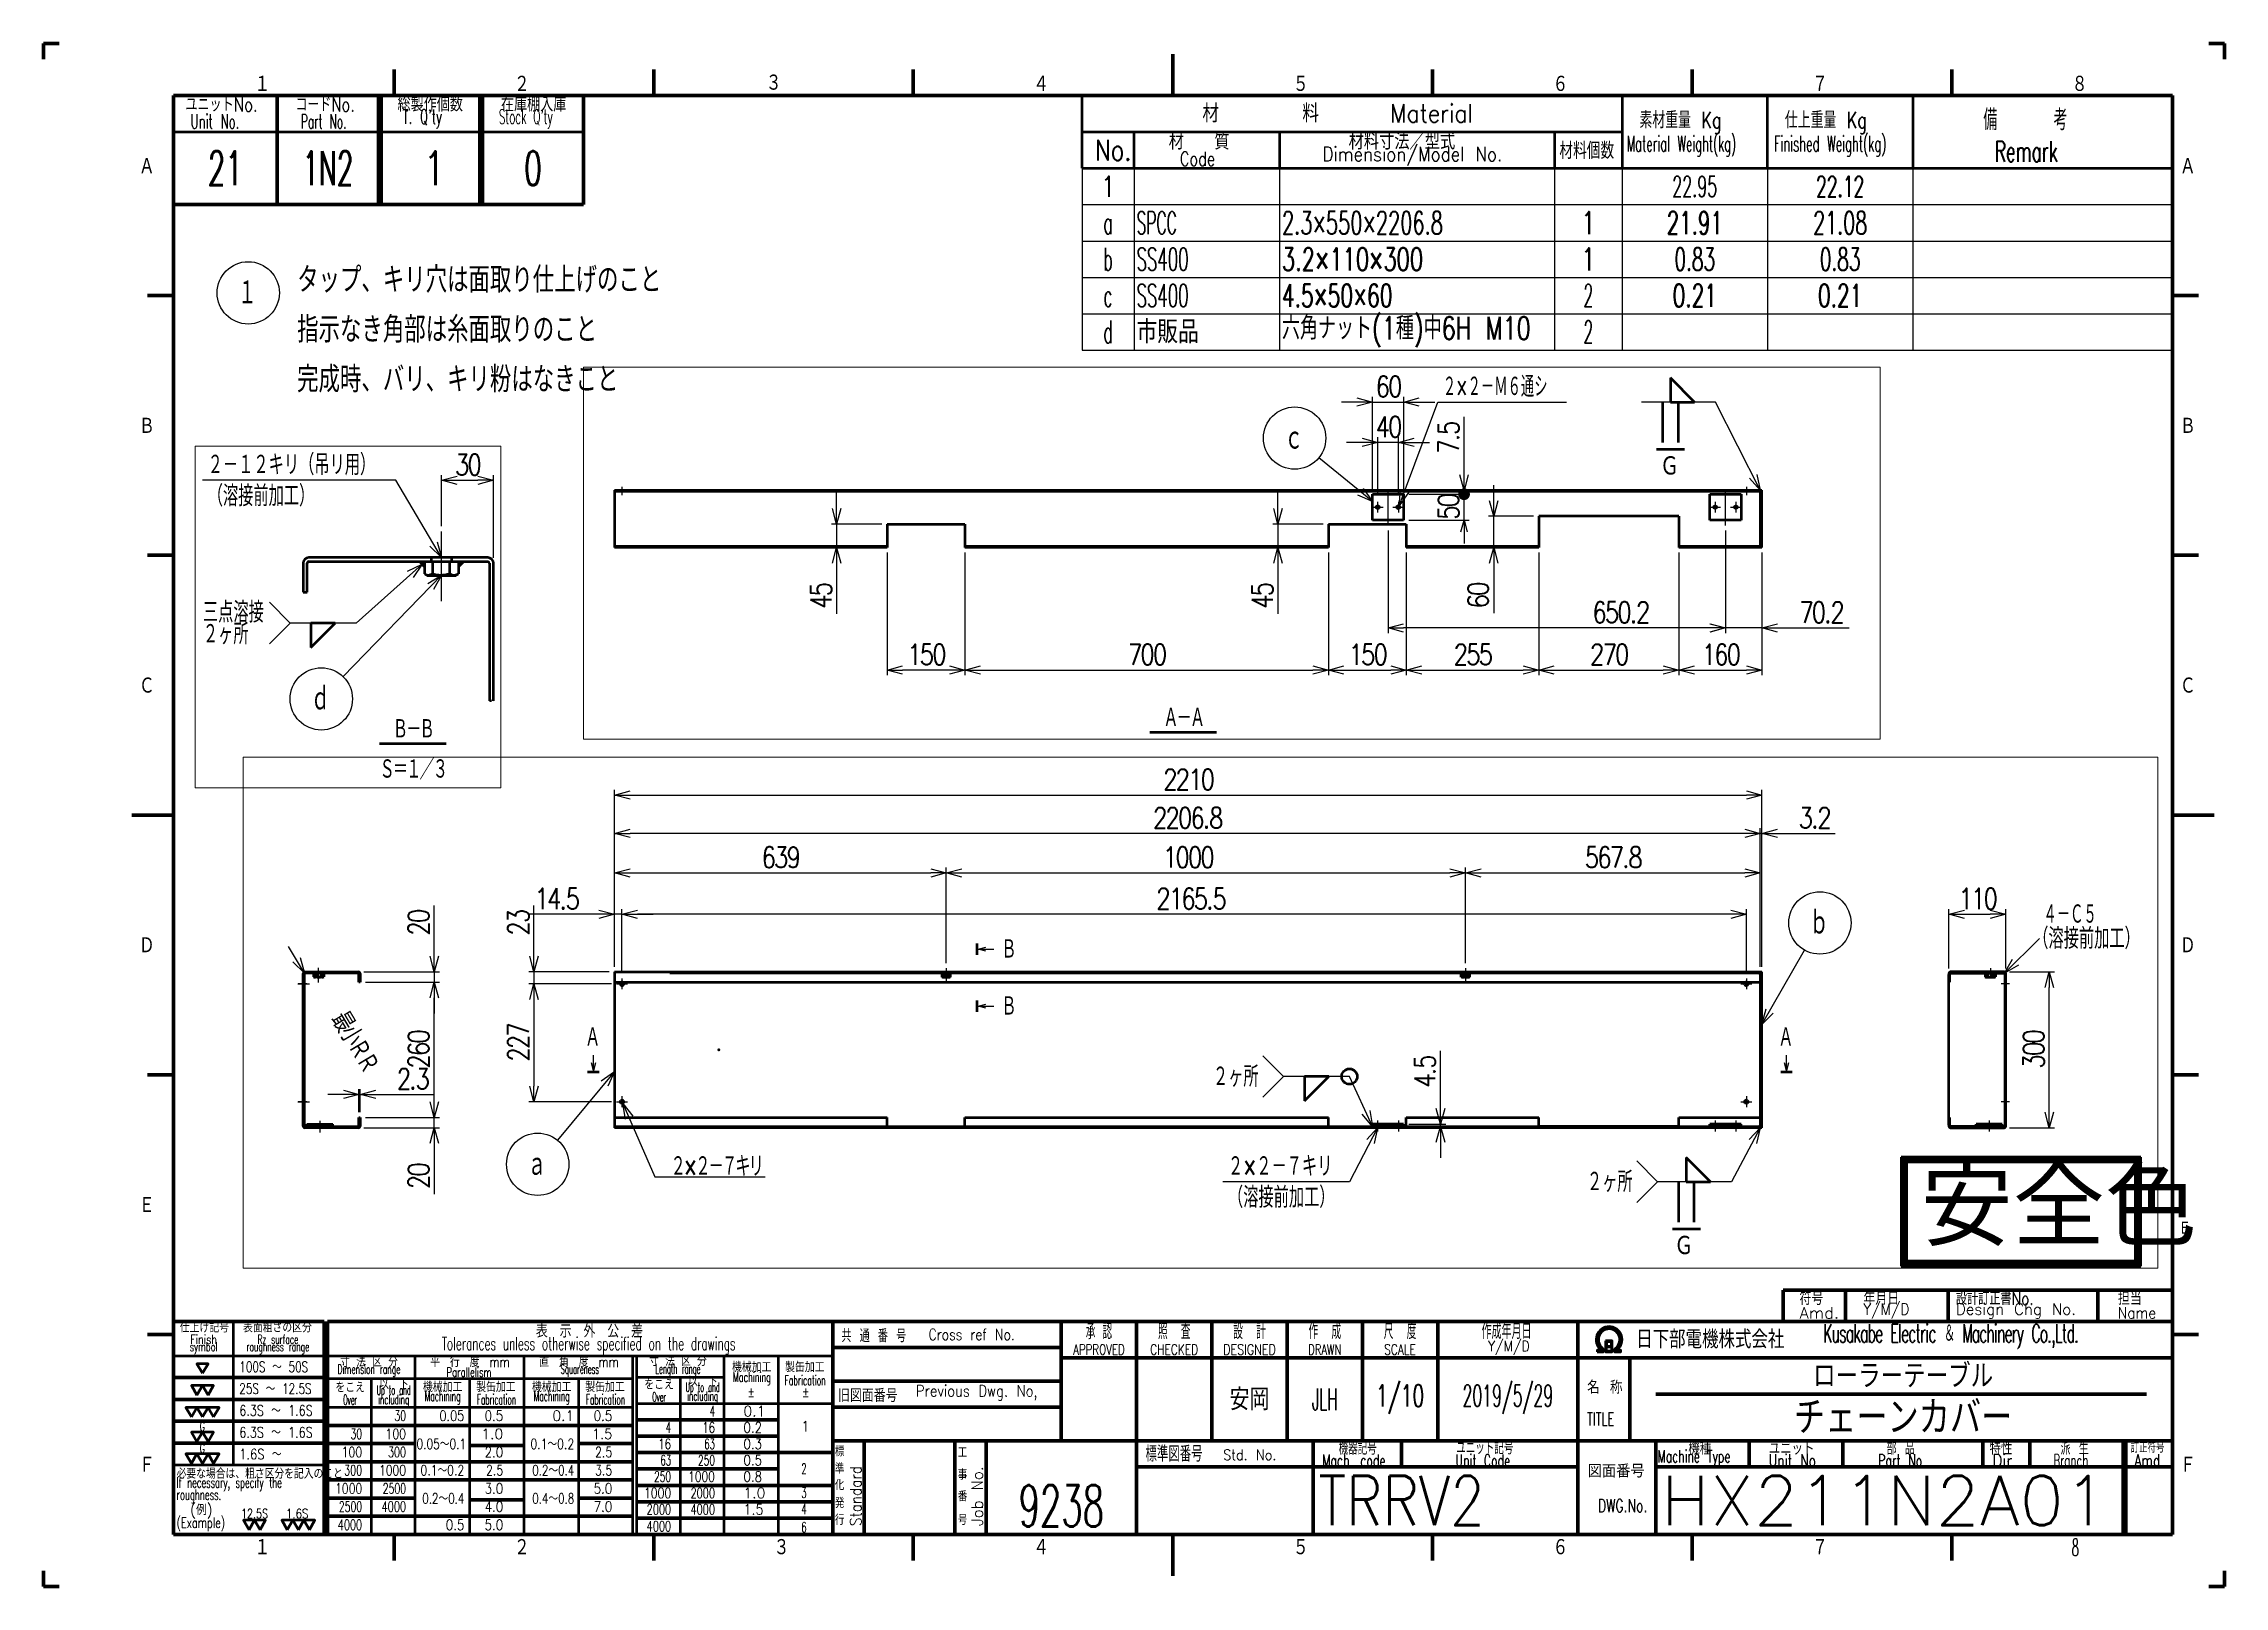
# Paper-space layout 'ICADSX Layout' of a CAD drawing. Header units: millimetres. Extents: x 0 to 420, y 0 to 297.
# The model-space entities are those that its viewports show. They can reach past a viewport. Long polylines and large blocks are cut down to what shows.
import ezdxf

# ---------------------------------------------------------------- set-up
doc = ezdxf.new("R2010")
doc.units = ezdxf.units.MM
doc.header["$LTSCALE"] = 1.653543
doc.linetypes.add('CENTER', pattern=[50.8, 31.75, -6.35, 6.35, -6.35])
doc.linetypes.add('DASHED', pattern=[19.05, 12.7, -6.35])
for name, color, linetype in [('NoLayerName_001', 7, 'Continuous'), ('NoLayerName_002', 7, 'Continuous'), ('NoLayerName_003', 7, 'Continuous'), ('NoLayerName_004', 7, 'Continuous'), ('NoLayerName_005', 7, 'Continuous')]:
    doc.layers.add(name, color=color, linetype=linetype)
doc.layers.add('VIEWPORTS', color=7, linetype='Continuous', plot=False)
doc.styles.get("Standard").update_dxf_attribs({"font": 'txt', "bigfont": 'extfont2'})
doc.dimstyles.get("Standard").update_dxf_attribs({"dimtxt": 2.5, "dimasz": 2.5, "dimexe": 1.25, "dimexo": 0.625, "dimtad": 1, "dimdec": 3, "dimzin": 0, "dimdsep": 46, "dimtxsty": 'Standard', "dimcen": 2.5, "dimadec": 0, "dimazin": 0, "dimtfac": 0.75, "dimtdec": 3, "dimtmove": 0, "dimatfit": 3, "dimfxl": 1, "dimarcsym": 0})

psp = doc.layouts.new('ICADSX Layout')

# ---------------------------------------------------------------- texts
at = {"layer": 'NoLayerName_001', "color": 2, "lineweight": 25, "ltscale": 0.1, "char_height": 2.75, "attachment_point": 7}
for s, insert in [('\\A1;\\W0.7710;ユニットNo.', (27.29, 283.92)), ('\\A1;\\W0.7584;コードNo.', (48.52, 283.92)), ('\\A1;\\W0.8333;総製作個数', (68.16, 283.92)), ('\\A1;\\W0.8333;在庫棚入庫', (88.08, 283.92)), ('\\A1;\\W0.6000;Unit No.', (28.29, 280.64)), ('\\A1;\\W0.5455;Part No.', (49.52, 280.64)), ("\\A1;\\W0.6000;T. Q'ty", (69.16, 280.64)), ("\\A1;\\W0.5263;Stock Q'ty", (87.69, 280.64))]:
    psp.add_mtext(s, dxfattribs=dict(at, insert=insert))
at = {"layer": 'NoLayerName_001', "color": 2, "lineweight": 50, "ltscale": 0.1}
for s, insert, char_height, attachment_point in [('\\A1;\\W0.8333;材\u3000\u3000\u3000\u3000\u3000料', (223.18, 281.82), 3.5, 7), ('\\A1;\\W0.8780;Material', (259.34, 281.82), 3.5, 7), ('\\A1;\\W0.7051;素材重量 Kg', (307.35, 279.63), 3.2, 7), ('\\A1;\\W0.7051;仕上重量 Kg', (335.35, 279.63), 3.2, 7), ('\\A1;\\W0.6081;備     考', (373.58, 280.33), 4, 7), ('\\A1;\\W0.8036;No.', (202.5, 274.5), 4, 7), ('\\A1;\\W0.8333;材\u3000\u3000質', (216.68, 276.59), 3.2, 7), ('\\A1;\\W0.8636;Dimension/Model No.', (246.26, 273.45), 2.75, 7), ('\\A1;\\W0.8333;材料寸法／型式', (251.33, 276.59), 3.2, 7), ('\\A1;\\W0.7500;材料個数', (291.92, 274.79), 3.2, 7), ('\\A1;\\W0.5361;Material Weight(kg)', (304.87, 275.25), 3, 7), ('\\A1;\\W0.5415;Finished Weight(kg)', (333.24, 275.25), 3, 7), ('\\A1;\\W0.6000;Remark', (375.77, 274.25), 4, 7), ('\\A1;\\W0.7500;Code', (218.82, 273.45), 2.75, 7), ('\\A1;\\W0.8333;符号', (338.17, 54.18), 2.5, 7), ('\\A1;\\W0.8750;Y/M/D', (350.49, 51.55), 2.2, 7), ('\\A1;\\W0.8333;年月日', (350.49, 54.18), 2.5, 7), ('\\A1;\\W0.7800;設計訂正書No.', (368.29, 54.18), 2.5, 7), ('\\A1;\\W0.8333;担当', (399.5, 54.18), 2.5, 7), ('\\A1;\\W0.8333;仕上げ記号', (30.97, 48.87), 1.75, 8), ('\\A1;\\W0.8333;表面粗さの区分', (45.03, 48.87), 1.75, 8), ('\\A1;\\W0.8333;表\u3000示\u3000外\u3000公\u3000差', (105.12, 47.88), 2.5, 8), ('\\A1;\\W0.5147;承 認', (203.25, 49.09), 3, 5), ('\\A1;\\W0.4773;照  査', (217.75, 49.09), 3, 5), ('\\A1;\\W0.4773;設  計', (232.25, 49.09), 3, 5), ('\\A1;\\W0.4773;作  成', (246.75, 49.09), 3, 5), ('\\A1;\\W0.4773;尺  度', (261.25, 49.09), 3, 5), ('\\A1;\\W0.5833;作成年月日', (276.94, 47.59), 3, 7), ('\\A1;\\W1.0500;Amd.', (338.17, 51.55), 2.2, 7), ('\\A1;\\W0.5647;\\T0.9000;Kusakabe Electric ＆ Machinery Co.,Ltd.', (342.76, 45.8), 3.5, 7), ('\\A1;\\W0.9671;Design Chg No.', (368.29, 51.55), 2.2, 7), ('\\A1;\\W0.8750;Name', (399.5, 51.55), 2.2, 7), ('\\A1;\\W0.6545;symbol', (30.82, 44.7), 1.75, 8), ('\\A1;\\W0.7714;Finish', (30.82, 46.67), 1.75, 8), ('\\A1;\\W0.6000;roughness range', (45.12, 44.7), 1.75, 8), ('\\A1;\\W0.6000;Rz surface', (45.12, 46.67), 1.75, 8), ('\\A1;\\W0.5909;Tolerances unless otherwise specified on the drawings', (104.97, 44.67), 2.5, 8), ('\\A1;\\W0.7051;共 通 番 号', (159.88, 48.25), 2.5, 5), ('\\A1;\\W0.7905;Cross ref No.', (178.74, 48.5), 2.2, 5), ('\\A1;\\W0.7200;APPROVED', (203.25, 45.59), 2, 5), ('\\A1;\\W0.7500;CHECKED', (217.75, 45.59), 2, 5), ('\\A1;\\W0.7826;DESIGNED', (232.25, 45.59), 2, 5), ('\\A1;\\W0.7031;DRAWN', (246.75, 45.59), 2, 5), ('\\A1;\\W0.7500;SCALE', (261.25, 45.59), 2, 5), ('\\A1;\\W0.8750;Y/M/D', (278.19, 44.59), 2, 7), ('\\A1;\\W0.8233;日下部電機株式会社', (306.72, 45.8), 3.5, 7), ('\\A1;\\W0.7340;100S ～ 50S', (37.69, 41.26), 2, 7), ('\\A1;\\W0.6037;Dimension range', (62.67, 40.36), 1.75, 8), ('\\A1;\\W0.7051;寸 法 区 分', (62.67, 42.21), 2, 8), ('\\A1;\\W0.7609;平\u3000行\u3000度\u3000mm', (82.11, 42.21), 2, 8), ('\\A1;\\W0.6849;Parallelism', (81.93, 40.36), 1.75, 8), ('\\A1;\\W0.7609;直\u3000角\u3000度\u3000mm', (103.11, 42.21), 2, 8), ('\\A1;\\W0.5500;Squareness', (103.26, 40.36), 1.75, 8), ('\\A1;\\W0.7051;寸 法 区 分', (122.17, 42.39), 1.9, 8), ('\\A1;\\W0.5000;Length range', (122.17, 40.31), 1.9, 8), ('\\A1;\\W0.8333;機械加工', (136.38, 41.24), 1.9, 8), ('\\A1;\\W0.8333;製缶加工', (146.61, 41.24), 1.9, 8), ('\\A1;\\W0.7353;25S ～ 12.5S', (37.69, 37.06), 2, 7), ('\\A1;\\W0.8333;をこえ', (59.04, 37.35), 1.9, 8), ('\\A1;\\W0.4500;Up to and', (67.42, 36.3), 1.8, 8), ('\\A1;\\W0.8333;以\u3000下', (67.44, 37.95), 1.9, 8), ('\\A1;\\W0.8333;機械加工', (76.85, 37.42), 1.9, 8), ('\\A1;\\W0.8333;製缶加工', (87.11, 37.42), 1.9, 8), ('\\A1;\\W0.8333;機械加工', (97.85, 37.42), 1.9, 8), ('\\A1;\\W0.8333;製缶加工', (108.11, 37.42), 1.9, 8), ('\\A1;\\W0.8333;をこえ', (118.54, 37.9), 1.9, 8), ('\\A1;\\W0.4500;Up to and', (126.92, 36.85), 1.8, 8), ('\\A1;\\W0.8333;以\u3000下', (126.94, 38.5), 1.9, 8), ('\\A1;\\W0.5870;Machining', (136.42, 38.72), 1.9, 8), ('\\A1;\\W0.8333;±', (136.27, 36.46), 1.9, 8), ('\\A1;\\W0.5690;Fabrication', (146.67, 38.72), 1.9, 8), ('\\A1;\\W0.8333;±', (146.77, 36.46), 1.9, 8), ('\\A1;\\W0.8333;旧図面番号', (153, 35.5), 2.5, 7), ('\\A1;\\W0.8407;Previous Dwg. No,', (168.01, 35.8), 2.2, 7), ('\\A1;\\W0.8824;名 称', (297.26, 37.07), 2.5, 7), ('\\A1;\\W0.7867;6.3S ～ 1.6S', (37.69, 32.86), 2, 7), ('\\A1;\\W0.4500;Over', (59.04, 34.92), 2, 8), ('\\A1;\\W0.5651;including', (67.44, 34.48), 1.8, 8), ('\\A1;\\W0.6545;30', (69.8, 31.85), 2, 9), ('\\A1;\\W0.5283;Machining', (76.85, 34.99), 2, 8), ('\\A1;\\W0.8000;0.05', (81.02, 31.85), 2, 9), ('\\A1;\\W0.5121;Fabrication', (87.22, 34.99), 2, 8), ('\\A1;\\W0.8308;0.5', (88.51, 31.85), 2, 9), ('\\A1;\\W0.5283;Machining', (97.85, 34.99), 2, 8), ('\\A1;\\W0.9818;0.1', (102.19, 31.85), 2, 9), ('\\A1;\\W0.5121;Fabrication', (108.22, 34.99), 2, 8), ('\\A1;\\W0.8308;0.5', (109.51, 31.85), 2, 9), ('\\A1;\\W0.4500;Over', (118.54, 35.57), 1.8, 8), ('\\A1;\\W0.5651;including', (126.94, 35.13), 1.8, 8), ('\\A1;\\W0.6000;4', (129.3, 32.73), 2, 9), ('\\A1;\\W0.9818;0.1', (134.79, 32.73), 2, 7), ('\\A1;\\W0.6000;G', (31.04, 29.89), 1.8, 9), ('\\A1;\\W0.7867;6.3S ～ 1.6S', (37.69, 28.66), 2, 7), ('\\A1;\\W0.6545;30', (61.35, 28.35), 2, 9), ('\\A1;\\W0.7714;100', (69.8, 28.35), 2, 9), ('\\A1;\\W0.9818;1.0', (88.51, 28.35), 2, 9), ('\\A1;\\W0.9000;1.5', (109.51, 28.35), 2, 9), ('\\A1;\\W0.6000;4', (120.85, 29.58), 2, 9), ('\\A1;\\W0.7200;16', (129.3, 29.58), 2, 9), ('\\A1;\\W0.8308;0.2', (134.79, 29.58), 2, 7), ('\\A1;\\W0.9000;1', (145.92, 29.81), 2, 7), ('\\A1;\\W0.6429;TITLE', (297.26, 30.99), 2.5, 7), ('\\A1;\\W0.6000;G', (31.04, 25.69), 1.8, 9), ('\\A1;\\W0.8065;1.6S ～ ', (37.69, 24.46), 2, 7), ('\\A1;\\W0.7714;100', (61.35, 24.85), 2, 9), ('\\A1;\\W0.6750;300', (69.8, 24.85), 2, 9), ('\\A1;\\W0.7459;0.05～0.1', (81.36, 26.42), 2, 9), ('\\A1;\\W0.8308;2.0', (88.51, 24.85), 2, 9), ('\\A1;\\W0.7692;0.1～0.2', (102.19, 26.42), 2, 9), ('\\A1;\\W0.7714;2.5', (109.51, 24.85), 2, 9), ('\\A1;\\W0.7200;16', (120.85, 26.43), 2, 9), ('\\A1;\\W0.6000;63', (120.85, 23.28), 2, 9), ('\\A1;\\W0.6353;250', (129.3, 23.28), 2, 9), ('\\A1;\\W0.6000;63', (129.3, 26.43), 2, 9), ('\\A1;\\W0.8308;0.3', (134.79, 26.43), 2, 7), ('\\A1;\\W0.8308;0.5', (134.79, 23.28), 2, 7), ('\\A1;\\W0.8333;標', (152.39, 25.01), 2, 7), ('\\A1;\\W0.8333;工', (176.06, 24.81), 2, 7), ('\\A1;\\W0.6667;標準図番号', (212.21, 24.02), 3, 7), ('\\A1;\\W0.9000;Std. No.', (227.18, 24.32), 2, 7), ('\\A1;\\W0.6429;Mach. code', (246.24, 23.01), 2.4, 7), ('\\A1;\\W0.6667;機器記号', (249.42, 25.34), 2.5, 7), ('\\A1;\\W0.6480;Unit Code', (271.9, 23.01), 2.4, 7), ('\\A1;\\W0.6667;ユニット記号', (272.06, 25.43), 2.5, 7), ('\\A1;\\W0.6353;Machine Type', (310.83, 23.03), 2.4, 7), ('\\A1;\\W0.8333;機種', (316.76, 25.34), 2.4, 7), ('\\A1;\\W0.8333;ユニット', (332.24, 25.34), 2.4, 7), ('\\A1;\\W0.7200;Unit No.', (332.25, 23.03), 2.4, 7), ('\\A1;\\W0.6545;Part No.', (353.3, 23.03), 2.4, 7), ('\\A1;\\W0.7353;部 品', (354.93, 25.34), 2.4, 7), ('\\A1;\\W0.8333;特性', (374.77, 25.34), 2.4, 7), ('\\A1;\\W0.9000;Dir.', (375.3, 23.03), 2.4, 7), ('\\A1;\\W0.6000;Branch', (387.07, 23.03), 2.4, 7), ('\\A1;\\W0.7353;派 生', (388.43, 25.34), 2.4, 7), ('\\A1;\\W0.5833;訂正符号', (401.94, 25.74), 2, 7), ('\\A1;\\W0.7200;Amd.', (402.67, 23.03), 2.4, 7), ('\\A1;\\W0.7083;必要な場合は、粗さ区分を記入のこと', (25.61, 20.72), 1.9, 7), ('\\A1;\\W0.5851;If necessary, specify the', (25.61, 18.32), 2, 7), ('\\A1;\\W0.6750;300', (61.35, 21.35), 2, 9), ('\\A1;\\W0.7579;1000', (69.8, 21.35), 2, 9), ('\\A1;\\W0.7692;0.1～0.2', (81.02, 21.35), 2, 9), ('\\A1;\\W0.7714;2.5', (88.51, 21.35), 2, 9), ('\\A1;\\W0.7229;0.2～0.4', (102.19, 21.35), 2, 9), ('\\A1;\\W0.7714;3.5', (109.51, 21.35), 2, 9), ('\\A1;\\W0.6353;250', (120.85, 20.13), 2, 9), ('\\A1;\\W0.7579;1000', (129.3, 20.13), 2, 9), ('\\A1;\\W0.8308;0.8', (134.79, 20.13), 2, 7), ('\\A1;\\W0.6000;2', (145.92, 21.65), 2, 7), ('\\A1;\\W0.8333;準', (152.39, 21.69), 2, 7), ('\\A1;\\W0.8333;事', (176.06, 20.51), 2, 7), ('\\A1;図面番号', (297.36, 20.95), 2.5, 7), ('\\A1;\\W0.5893;roughness.', (25.61, 15.99), 2, 7), ('\\A1;\\W0.7579;1000', (61.35, 17.85), 2, 9), ('\\A1;\\W0.6545;2500', (69.8, 17.85), 2, 9), ('\\A1;\\W0.7229;0.2～0.4', (81.02, 15.93), 2, 9), ('\\A1;\\W0.8308;3.0', (88.51, 17.85), 2, 9), ('\\A1;\\W0.7229;0.4～0.8', (102.19, 15.93), 2, 9), ('\\A1;\\W0.8308;5.0', (109.51, 17.85), 2, 9), ('\\A1;\\W0.7579;1000', (120.85, 16.98), 2, 9), ('\\A1;\\W0.6857;2000', (129.3, 16.98), 2, 9), ('\\A1;\\W0.9818;1.0', (134.79, 16.98), 2, 7), ('\\A1;\\W0.6000;3', (145.92, 17.04), 2, 7), ('\\A1;\\W0.8333;化', (152.39, 18.53), 2, 7), ('\\A1;\\W0.8333;発', (152.39, 15.05), 2, 7), ('\\A1;\\W0.8333;番', (176.06, 16.34), 2, 7), ('\\A1;\\W0.6894;(Example)', (25.61, 10.6), 2, 7), ('\\A1;\\W0.9474;(例)', (28.2, 13.08), 2, 7), ('\\A1;\\W0.7500;12.5S', (38.03, 13.1), 1.8, 7), ('\\A1;\\W0.8000;1.6S', (46.68, 13.1), 1.8, 7), ('\\A1;\\W0.6857;4000', (61.35, 10.85), 2, 9), ('\\A1;\\W0.6545;2500', (61.35, 14.35), 2, 9), ('\\A1;\\W0.6857;4000', (69.8, 14.35), 2, 9), ('\\A1;\\W0.8308;0.5', (81.02, 10.85), 2, 9), ('\\A1;\\W0.8308;4.0', (88.51, 14.35), 2, 9), ('\\A1;\\W0.8308;5.0', (88.51, 10.85), 2, 9), ('\\A1;\\W0.8308;7.0', (109.51, 14.35), 2, 9), ('\\A1;\\W0.6857;2000', (120.85, 13.83), 2, 9), ('\\A1;\\W0.6857;4000', (129.3, 13.83), 2, 9), ('\\A1;\\W0.9000;1.5', (134.79, 13.83), 2, 7), ('\\A1;\\W0.6000;4', (145.92, 13.89), 2, 7), ('\\A1;\\W0.8333;行', (152.39, 11.82), 2, 7), ('\\A1;\\W0.8333;号', (176.06, 11.82), 2, 7), ('\\A1;\\W0.7000;DWG.No.', (304.11, 15.54), 2.5, 5), ('\\A1;\\W0.6857;4000', (120.85, 10.58), 2, 9), ('\\A1;\\W0.6000;6', (145.92, 10.39), 2, 7)]:
    psp.add_mtext(s, dxfattribs=dict(at, insert=insert, char_height=char_height, attachment_point=attachment_point))
at = {"layer": 'NoLayerName_001', "color": 2, "lineweight": 50, "ltscale": 0.1, "char_height": 2.2, "attachment_point": 7, "rotation": 90}
for s, insert in [('\\A1;\\W0.8750;Standard', (157.52, 11.63)), ('\\A1;\\W0.9671;Job No.', (180.91, 11.63))]:
    psp.add_mtext(s, dxfattribs=dict(at, insert=insert))
at = {"layer": 'NoLayerName_004', "color": 2, "lineweight": 100, "ltscale": 0.1, "char_height": 5, "attachment_point": 7}
for s, insert in [('\\A1;\\W0.7500;タップ、キリ穴は面取り仕上げのこと', (48.83, 249.02)), ('\\A1;\\W0.7500;指示なき角部は糸面取りのこと', (48.83, 239.42)), ('\\A1;\\W0.7500;完成時、バリ、キリ粉はなきこと', (48.83, 229.82))]:
    psp.add_mtext(s, dxfattribs=dict(at, insert=insert))
at = {"layer": 'NoLayerName_005', "color": 7, "lineweight": 100, "ltscale": 0.1}
for s, insert, char_height, attachment_point in [('\\A1;\\W0.8333;１', (40.6, 287.58), 3.3108, 7), ('\\A1;\\W0.8333;２', (90.6, 287.58), 3.3108, 7), ('\\A1;\\W0.8333;３', (140.6, 289.47), 3.3108, 5), ('\\A1;\\W0.8333;４', (190.6, 287.58), 3.3108, 7), ('\\A1;\\W0.8333;５', (240.6, 287.58), 3.3108, 7), ('\\A1;\\W0.8333;６', (290.6, 287.58), 3.3108, 7), ('\\A1;\\W0.8333;７', (340.6, 287.58), 3.3108, 7), ('\\A1;\\W0.8333;８', (390.6, 287.58), 3.3108, 7), ('\\A1;\\W0.8333;Ａ', (18.36, 271.74), 3.3108, 7), ('\\A1;\\W0.8333;Ａ', (411.44, 271.74), 3.3108, 7), ('\\A1;\\W0.8333;Ｂ', (18.36, 221.74), 3.3108, 7), ('\\A1;\\W0.8333;Ｂ', (411.44, 221.74), 3.3108, 7), ('\\A1;\\W0.8333;Ｃ', (18.36, 171.74), 3.3108, 7), ('\\A1;\\W0.8333;Ｃ', (411.44, 171.74), 3.3108, 7), ('\\A1;\\W0.8333;Ｄ', (18.36, 121.74), 3.3108, 7), ('\\A1;\\W0.8333;Ｄ', (411.44, 121.74), 3.3108, 7), ('\\A1;\\W0.8333;Ｅ', (18.36, 71.74), 3.3108, 7), ('\\A1;\\W0.8333;Ｅ', (411.15, 67.64), 2.6486, 7), ('\\A1;\\W0.8333;Ｆ', (18.36, 21.74), 3.3108, 7), ('\\A1;\\W0.8333;Ｆ', (411.44, 21.74), 3.3108, 7), ('\\A1;\\W0.8333;１', (40.6, 5.87), 3.3108, 7), ('\\A1;\\W0.8333;２', (90.6, 5.87), 3.3108, 7), ('\\A1;\\W0.8333;３', (140.6, 5.87), 3.3108, 7), ('\\A1;\\W0.8333;４', (190.6, 5.87), 3.3108, 7), ('\\A1;\\W0.8333;５', (240.6, 5.87), 3.3108, 7), ('\\A1;\\W0.8333;６', (290.6, 5.87), 3.3108, 7), ('\\A1;\\W0.8333;７', (340.6, 5.87), 3.3108, 7), ('\\A1;\\W0.5000;8', (390.6, 5.87), 3.3108, 7)]:
    psp.add_mtext(s, dxfattribs=dict(at, insert=insert, char_height=char_height, attachment_point=attachment_point))

msp = doc.modelspace()

# ---------------------------------------------------------------- texts
at = {"layer": 'NoLayerName_001', "color": 2, "lineweight": 50, "attachment_point": 4}
for s, insert, char_height in [('\\A1;\\W0.6667;（溶接前加工）', (522.4055, 214.0638), 40), ('\\A1;\\W0.6667;\\T0.8750;\\L\u3000Ｂ－Ｂ\u3000\\l', (545.628, -1493.1177), 12), ('\\A1;\\W0.6667;\\T0.8750;Ｓ＝１／３', (545.628, -1516.3708), 12), ('\\A1;\\W0.6667;\\T0.8750;\\L\u3000Ａ－Ａ\u3000\\l', (1810.9741, -1992.0309), 40)]:
    msp.add_mtext(s, dxfattribs=dict(at, insert=insert, char_height=char_height))
at = {"layer": 'NoLayerName_001', "color": 2, "linetype": 'Continuous', "lineweight": 50, "char_height": 40, "attachment_point": 7}
for s, insert, line_spacing_factor in [('\\W0.6667;\\T1.2500;Ｂ', (-1464.9574, 173.7703), 0.6), ('\\W0.6667;\\T1.2500;Ｂ', (-1464.9574, 63.9961), 0.6), ('\\W0.6667;\\T1.2500;Ａ', (-2266.553, 4.4659), 0.6), ('\\W0.6667;\\T1.2500;Ａ', (31.3725, 4.4659), 0.6), ('\\A1;\\W0.6667;\\T0.8750;２×２－７キリ', (-2101.9119, -243.9645), 0.75)]:
    msp.add_mtext(s, dxfattribs=dict(at, insert=insert, line_spacing_factor=line_spacing_factor))

# ---------------------------------------------------------------- blocks, each defined once
blk = doc.blocks.new('JZB_0001')
at = {"layer": 'NoLayerName_001', "linetype": 'Continuous', "lineweight": 25}
h = blk.add_hatch(dxfattribs=at)
h.set_pattern_fill('JIS_RC_10', color=2, scale=0.02)
h.paths.add_polyline_path([(46.12, 21), (0, 21), (0, 0), (46.12, 0)])
h.paths.add_polyline_path([(45.12, 20), (1, 20), (1, 1), (45.12, 1)])
at = {"layer": 'NoLayerName_001', "color": 2, "linetype": 'Continuous', "lineweight": 50}
for p, q in [((0, 21), (0, 0)), ((46.12, 21), (0, 21)), ((46.12, 0), (46.12, 21)), ((1, 20), (1, 1)), ((45.12, 20), (1, 20)), ((45.12, 1), (45.12, 20)), ((0, 0), (46.12, 0)), ((1, 1), (45.12, 1))]:
    blk.add_line(p, q, dxfattribs=at)
at = {"layer": 'NoLayerName_001', "color": 2, "lineweight": 50, "insert": (3.74, 3.87), "char_height": 13, "attachment_point": 7}
blk.add_mtext('\\f‚‚ ƒƒƒƒ|b0|c128|p49;\\A1;安全色', dxfattribs=at)
blk = doc.blocks.new('JZB_0002')
at = {"layer": 'NoLayerName_001', "color": 21, "linetype": 'Continuous', "lineweight": 25}
for p, q in [((0, 7), (0, 0)), ((10, 7), (10, 0)), ((38, 7), (38, 0)), ((91, 7), (91, 0)), ((104, 7), (104, 0)), ((132, 7), (132, 0)), ((160, 7), (160, 0)), ((0, 0), (10, 0)), ((10, 0), (38, 0)), ((38, 0), (91, 0)), ((91, 0), (104, 0)), ((104, 0), (132, 0)), ((132, 0), (160, 0)), ((160, 0), (210, 0))]:
    blk.add_line(p, q, dxfattribs=at)
at = {"layer": 'NoLayerName_001', "color": 2, "lineweight": 50, "char_height": 4, "attachment_point": 5}
for s, insert in [('\\A1;\\W0.7500;1', (5, 3.5)), ('\\A1;\\W0.5625;22.95 ', (118, 3.5)), ('\\A1;\\W0.6000;22.12 ', (146, 3.5))]:
    blk.add_mtext(s, dxfattribs=dict(at, insert=insert))
blk = doc.blocks.new('JZB_0003')
at = {"layer": 'NoLayerName_001', "color": 21, "linetype": 'Continuous', "lineweight": 25}
for p, q in [((0, 7), (0, 0)), ((10, 7), (10, 0)), ((38, 7), (38, 0)), ((91, 7), (91, 0)), ((104, 7), (104, 0)), ((132, 7), (132, 0)), ((160, 7), (160, 0)), ((0, 0), (10, 0)), ((10, 0), (38, 0)), ((38, 0), (91, 0)), ((91, 0), (104, 0)), ((104, 0), (132, 0)), ((132, 0), (160, 0)), ((160, 0), (210, 0))]:
    blk.add_line(p, q, dxfattribs=at)
at = {"layer": 'NoLayerName_001', "color": 2, "lineweight": 50, "char_height": 4.36}
for s, insert, attachment_point in [('\\A1;\\W0.5000;a', (5, 3.5), 5), ('\\A1;\\W0.5000;SPCC', (10.5, 3.5), 4), ('\\A1;\\W0.6283;2.3×550×2206.8', (38.5, 3.5), 4), ('\\A1;\\W0.7500;1', (97.5, 3.5), 5), ('\\A1;\\W0.6429;21.91 ', (118, 3.5), 5), ('\\A1;\\W0.6207;21.08 ', (146, 3.5), 5)]:
    blk.add_mtext(s, dxfattribs=dict(at, insert=insert, attachment_point=attachment_point))
blk = doc.blocks.new('JZB_0004')
at = {"layer": 'NoLayerName_001', "color": 21, "linetype": 'Continuous', "lineweight": 25}
for p, q in [((0, 7), (0, 0)), ((10, 7), (10, 0)), ((38, 7), (38, 0)), ((91, 7), (91, 0)), ((104, 7), (104, 0)), ((132, 7), (132, 0)), ((160, 7), (160, 0)), ((0, 0), (10, 0)), ((10, 0), (38, 0)), ((38, 0), (91, 0)), ((91, 0), (104, 0)), ((104, 0), (132, 0)), ((132, 0), (160, 0)), ((160, 0), (210, 0))]:
    blk.add_line(p, q, dxfattribs=at)
at = {"layer": 'NoLayerName_001', "color": 2, "lineweight": 50, "char_height": 4.36}
for s, insert, attachment_point in [('\\A1;\\W0.5000;b', (5, 3.5), 5), ('\\A1;\\W0.5357;SS400', (10.5, 3.5), 4), ('\\A1;\\W0.6794;3.2×110×300', (38.5, 3.5), 4), ('\\A1;\\W0.7500;1', (97.5, 3.5), 5), ('\\A1;\\W0.6000;0.83 ', (118, 3.5), 5), ('\\A1;\\W0.6000;0.83 ', (146, 3.5), 5)]:
    blk.add_mtext(s, dxfattribs=dict(at, insert=insert, attachment_point=attachment_point))
blk = doc.blocks.new('JZB_0005')
at = {"layer": 'NoLayerName_001', "color": 21, "linetype": 'Continuous', "lineweight": 25}
for p, q in [((0, 7), (0, 0)), ((10, 7), (10, 0)), ((38, 7), (38, 0)), ((91, 7), (91, 0)), ((104, 7), (104, 0)), ((132, 7), (132, 0)), ((160, 7), (160, 0)), ((0, 0), (10, 0)), ((10, 0), (38, 0)), ((38, 0), (91, 0)), ((91, 0), (104, 0)), ((104, 0), (132, 0)), ((132, 0), (160, 0)), ((160, 0), (210, 0))]:
    blk.add_line(p, q, dxfattribs=at)
at = {"layer": 'NoLayerName_001', "color": 2, "lineweight": 50, "char_height": 4.36}
for s, insert, attachment_point in [('\\A1;\\W0.5000;c', (5, 3.5), 5), ('\\A1;\\W0.5357;SS400', (10.5, 3.5), 4), ('\\A1;\\W0.6548;4.5×50×60', (38.5, 3.5), 4), ('\\A1;\\W0.5000;2', (97.5, 3.5), 5), ('\\A1;\\W0.6522;0.21 ', (118, 3.5), 5), ('\\A1;\\W0.6522;0.21 ', (146, 3.5), 5)]:
    blk.add_mtext(s, dxfattribs=dict(at, insert=insert, attachment_point=attachment_point))
blk = doc.blocks.new('JZB_0006')
at = {"layer": 'NoLayerName_001', "color": 21, "linetype": 'Continuous', "lineweight": 25}
for p, q in [((0, 7), (0, 0)), ((10, 7), (10, 0)), ((38, 7), (38, 0)), ((91, 7), (91, 0)), ((104, 7), (104, 0)), ((132, 7), (132, 0)), ((160, 7), (160, 0)), ((0, 0), (10, 0)), ((10, 0), (38, 0)), ((38, 0), (91, 0)), ((91, 0), (104, 0)), ((104, 0), (132, 0)), ((132, 0), (160, 0)), ((160, 0), (210, 0))]:
    blk.add_line(p, q, dxfattribs=at)
at = {"layer": 'NoLayerName_001', "color": 2, "lineweight": 50, "char_height": 4.36}
for s, insert, attachment_point in [('\\A1;\\W0.5000;d', (5, 3.5), 5), ('\\A1;\\W0.8333;市販品', (10.5, 3.5), 4), ('\\A1;\\W0.7233;六角ナット(1種)中6H M10', (38.5, 3.5), 4), ('\\A1;\\W0.5000;2', (97.5, 3.5), 5)]:
    blk.add_mtext(s, dxfattribs=dict(at, insert=insert, attachment_point=attachment_point))
blk = doc.blocks.new('JZB_0007')
at = {"layer": 'NoLayerName_001', "color": 2, "lineweight": 50, "attachment_point": 5}
for s, insert, char_height in [('\\A1;\\W0.8333;ローラーテーブル', (171.73, 29), 4.73), ('\\A1;\\W0.8333;安岡', (45.85, 24.5), 4.18), ('\\A1;\\W0.5000;JLH', (60.35, 24.5), 4.18), ('\\A1;\\W0.6316;1/10', (74.85, 24.5), 4.18), ('\\A1;\\W0.5294;2019/5/29', (95.6, 24.5), 4.18), ('\\A1;\\W0.8333;チェーンカバー', (171.73, 21), 6.55)]:
    blk.add_mtext(s, dxfattribs=dict(at, insert=insert, char_height=char_height))
at = {"layer": 'NoLayerName_001', "color": 7, "lineweight": 50}
for s, insert, char_height, attachment_point in [('\\A1;\\W0.8203;TRRV2', (59.1, 5), 9.5, 4), ('\\A1;\\W1.0472;HX211N2A01', (125.1, 5), 9.5, 4), ('\\A1;\\W0.6000;9238', (9.6, 0), 8, 8)]:
    blk.add_mtext(s, dxfattribs=dict(at, insert=insert, char_height=char_height, attachment_point=attachment_point))
blk = doc.blocks.new('JZB_0008')
at = {"layer": 'NoLayerName_001', "color": 2, "lineweight": 50, "char_height": 6.55, "attachment_point": 5}
for s, insert in [('\\A1;\\W0.6000;21', (3.27, 3.27)), ('\\A1;\\W0.5625;1N2', (23.02, 3.27)), ('\\A1;\\W0.7500;1', (43.52, 3.27)), ('\\A1;\\W0.6000;0', (62.52, 3.27))]:
    blk.add_mtext(s, dxfattribs=dict(at, insert=insert))
blk = doc.blocks.new('DIM_0001')
at = {"color": 3, "linetype": 'Continuous', "lineweight": 25}
blk.add_circle((6, 6), 6, dxfattribs=at)
at = {"color": 2, "linetype": 'Continuous', "lineweight": 50, "width": 0.666667}
blk.add_text('１', height=5, dxfattribs=at).set_placement((4, 3.5))
blk = doc.blocks.new('_OPEN30')
at = {"color": 0, "linetype": 'ByBlock', "lineweight": -2}
for p, q in [((-1, 0.267949), (0, 0)), ((0, 0), (-1, -0.267949)), ((0, 0), (-1, 0))]:
    blk.add_line(p, q, dxfattribs=at)
blk = doc.blocks.new('*D78')
at = {"layer": 'Defpoints', "color": 0}
for p in [(-3.2, 416.5), (-3.2, 150), (0, 150)]:
    blk.add_point(p, dxfattribs=at)
at = {"layer": 'NoLayerName_001', "color": 0, "linetype": 'Continuous', "lineweight": 25}
for p, q in [((-33.2, 416.5), (-63.2, 416.5)), ((-3.2, 160), (-3.2, 426.5)), ((0, 416.5), (-3.2, 416.5)), ((0, 160), (0, 426.5)), ((0, 416.5), (141.3, 416.5)), ((30, 416.5), (60, 416.5))]:
    blk.add_line(p, q, dxfattribs=at)
at = {"layer": 'NoLayerName_001', "color": 0, "lineweight": 25, "xscale": 30, "yscale": 30, "zscale": 30}
blk.add_blockref('_OPEN30', (-3.2, 416.5), dxfattribs=at)
at = {"layer": 'NoLayerName_001', "color": 0, "lineweight": 25, "xscale": 30, "yscale": 30, "zscale": 30, "rotation": 180}
blk.add_blockref('_OPEN30', (0, 416.5), dxfattribs=at)
at = {"layer": 'NoLayerName_001', "color": 2, "lineweight": 50, "insert": (100.7, 446.5), "char_height": 40, "attachment_point": 5}
blk.add_mtext('\\W0.8000;\\T0.8750;3.2', dxfattribs=at)
blk = doc.blocks.new('*D79')
at = {"layer": 'Defpoints', "color": 0}
for p in [(-2210, 416.5), (-2210, 150), (-3.2, 150)]:
    blk.add_point(p, dxfattribs=at)
at = {"layer": 'NoLayerName_001', "color": 0, "linetype": 'Continuous', "lineweight": 25}
for p, q in [((-2210, 160), (-2210, 426.5)), ((-33.2, 416.5), (-2180, 416.5)), ((-3.2, 160), (-3.2, 426.5))]:
    blk.add_line(p, q, dxfattribs=at)
at = {"layer": 'NoLayerName_001', "color": 0, "lineweight": 25, "xscale": 30, "yscale": 30, "zscale": 30}
for p, rotation in [((-2210, 416.5), 180), ((-3.2, 416.5), 360)]:
    blk.add_blockref('_OPEN30', p, dxfattribs=dict(at, rotation=rotation))
at = {"layer": 'NoLayerName_001', "color": 2, "lineweight": 50, "insert": (-1106.6, 446.5), "char_height": 40, "attachment_point": 5}
blk.add_mtext('\\W0.8000;\\T0.8750;2206.8', dxfattribs=at)
blk = doc.blocks.new('*D80')
at = {"layer": 'Defpoints', "color": 0}
for p in [(-2210, 261.1), (-2195.5, 261.1), (-2210, 150)]:
    blk.add_point(p, dxfattribs=at)
at = {"layer": 'NoLayerName_001', "color": 0, "linetype": 'Continuous', "lineweight": 25}
for p, q in [((-2210, 160), (-2210, 271.1)), ((-2210, 261.1), (-2373.4, 261.1)), ((-2240, 261.1), (-2270, 261.1)), ((-2195.5, 261.1), (-2210, 261.1)), ((-2165.5, 261.1), (-2135.5, 261.1)), ((-2195.5, 251.1), (-2195.5, 251.1))]:
    blk.add_line(p, q, dxfattribs=at)
at = {"layer": 'NoLayerName_001', "color": 0, "lineweight": 25, "xscale": 30, "yscale": 30, "zscale": 30}
blk.add_blockref('_OPEN30', (-2210, 261.1), dxfattribs=at)
at = {"layer": 'NoLayerName_001', "color": 0, "lineweight": 25, "xscale": 30, "yscale": 30, "zscale": 30, "rotation": 180}
blk.add_blockref('_OPEN30', (-2195.5, 261.1), dxfattribs=at)
at = {"layer": 'NoLayerName_001', "color": 2, "lineweight": 50, "insert": (-2321.7, 291.1), "char_height": 40, "attachment_point": 5}
blk.add_mtext('\\W0.8000;\\T0.8750;14.5', dxfattribs=at)
blk = doc.blocks.new('*D81')
at = {"layer": 'Defpoints', "color": 0}
for p in [(-2210, 150), (-2365.1, 127), (-2310.4, 127)]:
    blk.add_point(p, dxfattribs=at)
at = {"layer": 'NoLayerName_001', "color": 0, "linetype": 'Continuous', "lineweight": 25}
for p, q in [((-2365.1, 150), (-2365.1, 278)), ((-2365.1, 180), (-2365.1, 210)), ((-2220, 150), (-2375.1, 150)), ((-2365.1, 150), (-2365.1, 127)), ((-2365.1, 97), (-2365.1, 67))]:
    blk.add_line(p, q, dxfattribs=at)
at = {"layer": 'NoLayerName_001', "color": 0, "lineweight": 25, "xscale": 30, "yscale": 30, "zscale": 30}
for p, rotation in [((-2365.1, 150), 270), ((-2365.1, 127), 90)]:
    blk.add_blockref('_OPEN30', p, dxfattribs=dict(at, rotation=rotation))
at = {"layer": 'NoLayerName_001', "color": 2, "lineweight": 50, "insert": (-2395.1, 244), "char_height": 40, "attachment_point": 5, "rotation": 90}
blk.add_mtext('\\W0.8000;\\T0.8750;23', dxfattribs=at)
blk = doc.blocks.new('*D82')
at = {"layer": 'Defpoints', "color": 0}
for p in [(-2206, 127), (-2365.1, -100), (-2206, -100)]:
    blk.add_point(p, dxfattribs=at)
at = {"layer": 'NoLayerName_001', "color": 0, "linetype": 'Continuous', "lineweight": 25}
for p, q in [((-2216, 127), (-2375.1, 127)), ((-2365.1, 97), (-2365.1, -70)), ((-2216, -100), (-2375.1, -100))]:
    blk.add_line(p, q, dxfattribs=at)
at = {"layer": 'NoLayerName_001', "color": 0, "lineweight": 25, "xscale": 30, "yscale": 30, "zscale": 30}
for p, rotation in [((-2365.1, 127), 90), ((-2365.1, -100), 270)]:
    blk.add_blockref('_OPEN30', p, dxfattribs=dict(at, rotation=rotation))
at = {"layer": 'NoLayerName_001', "color": 2, "lineweight": 50, "insert": (-2395.1, 13.5), "char_height": 40, "attachment_point": 5, "rotation": 90}
blk.add_mtext('\\W0.8000;\\T0.8750;227', dxfattribs=at)
blk = doc.blocks.new('*D83')
at = {"layer": 'Defpoints', "color": 0}
for p in [(-690.2, -143.2), (-619.1, -143.2), (-605, -147.7)]:
    blk.add_point(p, dxfattribs=at)
at = {"layer": 'NoLayerName_001', "color": 0, "linetype": 'Continuous', "lineweight": 25}
for p, q in [((-619.1, -143.2), (-619.1, -1.9)), ((-619.1, -113.2), (-619.1, -83.2)), ((-680.2, -143.2), (-609.1, -143.2)), ((-619.1, -147.7), (-619.1, -143.2)), ((-619.1, -177.7), (-619.1, -207.7))]:
    blk.add_line(p, q, dxfattribs=at)
at = {"layer": 'NoLayerName_001', "color": 0, "lineweight": 25, "xscale": 30, "yscale": 30, "zscale": 30}
for p, rotation in [((-619.1, -143.2), 270), ((-619.1, -147.7), 90)]:
    blk.add_blockref('_OPEN30', p, dxfattribs=dict(at, rotation=rotation))
at = {"layer": 'NoLayerName_001', "color": 2, "lineweight": 50, "insert": (-649.1, -42.5), "char_height": 40, "attachment_point": 5, "rotation": 90}
blk.add_mtext('\\W0.8000;\\T0.8750;4.5', dxfattribs=at)
blk = doc.blocks.new('*D84')
at = {"layer": 'Defpoints', "color": 0}
for p in [(0, 490.3), (-2210, 150), (0, 150)]:
    blk.add_point(p, dxfattribs=at)
at = {"layer": 'NoLayerName_001', "color": 0, "linetype": 'Continuous', "lineweight": 25}
for p, q in [((-2210, 160), (-2210, 500.3)), ((0, 160), (0, 500.3)), ((-2180, 490.3), (-30, 490.3))]:
    blk.add_line(p, q, dxfattribs=at)
at = {"layer": 'NoLayerName_001', "color": 0, "lineweight": 25, "xscale": 30, "yscale": 30, "zscale": 30, "rotation": 180}
blk.add_blockref('_OPEN30', (-2210, 490.3), dxfattribs=at)
at = {"layer": 'NoLayerName_001', "color": 0, "lineweight": 25, "xscale": 30, "yscale": 30, "zscale": 30}
blk.add_blockref('_OPEN30', (0, 490.3), dxfattribs=at)
at = {"layer": 'NoLayerName_001', "color": 2, "lineweight": 50, "insert": (-1105, 520.3), "char_height": 40, "attachment_point": 5}
blk.add_mtext('\\W0.8000;\\T0.8750;2210', dxfattribs=at)
blk = doc.blocks.new('DIM_0010')
at = {"color": 3, "linetype": 'Continuous', "lineweight": 25}
for points in [[(298.2, 154), (244, 50), (0, 50)], [(277.2, 131.1), (298.2, 154), (291.5, 123.6)]]:
    blk.add_lwpolyline(points, dxfattribs=at)
at = {"color": 2, "linetype": 'Continuous', "lineweight": 50, "width": 0.666667}
for s, p in [('２×２－７キリ', (10, 60)), ('（溶接前加工）', (10, 0))]:
    blk.add_text(s, height=40, dxfattribs=at).set_placement(p)
blk = doc.blocks.new('*D86')
at = {"layer": 'Defpoints', "color": 0}
for p in [(-2195.5, 261.1), (-2195.5, 137.5), (-30, 137.5)]:
    blk.add_point(p, dxfattribs=at)
at = {"layer": 'NoLayerName_001', "color": 0, "linetype": 'Continuous', "lineweight": 25}
for p, q in [((-2195.5, 147.5), (-2195.5, 271.1)), ((-30, 147.5), (-30, 271.1)), ((-60, 261.1), (-2165.5, 261.1))]:
    blk.add_line(p, q, dxfattribs=at)
at = {"layer": 'NoLayerName_001', "color": 0, "lineweight": 25, "xscale": 30, "yscale": 30, "zscale": 30}
for p, rotation in [((-2195.5, 261.1), 180), ((-30, 261.1), 360)]:
    blk.add_blockref('_OPEN30', p, dxfattribs=dict(at, rotation=rotation))
at = {"layer": 'NoLayerName_001', "color": 2, "lineweight": 50, "insert": (-1100.2, 291.1), "char_height": 40, "attachment_point": 5}
blk.add_mtext('\\W0.8000;\\T0.8750;2165.5', dxfattribs=at)
blk = doc.blocks.new('*D87')
at = {"layer": 'Defpoints', "color": 0}
for p in [(-1571, 340.7), (-1571, 157), (-2210, 150)]:
    blk.add_point(p, dxfattribs=at)
at = {"layer": 'NoLayerName_001', "color": 0, "linetype": 'Continuous', "lineweight": 25}
for p, q in [((-2210, 160), (-2210, 350.7)), ((-2180, 340.7), (-1601, 340.7)), ((-1571, 167), (-1571, 350.7))]:
    blk.add_line(p, q, dxfattribs=at)
at = {"layer": 'NoLayerName_001', "color": 0, "lineweight": 25, "xscale": 30, "yscale": 30, "zscale": 30, "rotation": 180}
blk.add_blockref('_OPEN30', (-2210, 340.7), dxfattribs=at)
at = {"layer": 'NoLayerName_001', "color": 0, "lineweight": 25, "xscale": 30, "yscale": 30, "zscale": 30}
blk.add_blockref('_OPEN30', (-1571, 340.7), dxfattribs=at)
at = {"layer": 'NoLayerName_001', "color": 2, "lineweight": 50, "insert": (-1890.5, 370.7), "char_height": 40, "attachment_point": 5}
blk.add_mtext('\\W0.8000;\\T0.8750;639', dxfattribs=at)
blk = doc.blocks.new('*D88')
at = {"layer": 'Defpoints', "color": 0}
for p in [(-571, 340.7), (-1571, 157), (-571, 157)]:
    blk.add_point(p, dxfattribs=at)
at = {"layer": 'NoLayerName_001', "color": 0, "linetype": 'Continuous', "lineweight": 25}
for p, q in [((-1571, 167), (-1571, 350.7)), ((-1541, 340.7), (-601, 340.7)), ((-571, 167), (-571, 350.7))]:
    blk.add_line(p, q, dxfattribs=at)
at = {"layer": 'NoLayerName_001', "color": 0, "lineweight": 25, "xscale": 30, "yscale": 30, "zscale": 30, "rotation": 180}
blk.add_blockref('_OPEN30', (-1571, 340.7), dxfattribs=at)
at = {"layer": 'NoLayerName_001', "color": 0, "lineweight": 25, "xscale": 30, "yscale": 30, "zscale": 30}
blk.add_blockref('_OPEN30', (-571, 340.7), dxfattribs=at)
at = {"layer": 'NoLayerName_001', "color": 2, "lineweight": 50, "insert": (-1105.5, 370.7), "char_height": 40, "attachment_point": 5}
blk.add_mtext('\\W0.8000;\\T0.8750;1000', dxfattribs=at)
blk = doc.blocks.new('*D89')
at = {"layer": 'Defpoints', "color": 0}
for p in [(-3.2, 340.7), (-571, 157), (-3.2, 150)]:
    blk.add_point(p, dxfattribs=at)
at = {"layer": 'NoLayerName_001', "color": 0, "linetype": 'Continuous', "lineweight": 25}
for p, q in [((-571, 167), (-571, 350.7)), ((-541, 340.7), (-33.2, 340.7)), ((-3.2, 160), (-3.2, 350.7))]:
    blk.add_line(p, q, dxfattribs=at)
at = {"layer": 'NoLayerName_001', "color": 0, "lineweight": 25, "xscale": 30, "yscale": 30, "zscale": 30, "rotation": 180}
blk.add_blockref('_OPEN30', (-571, 340.7), dxfattribs=at)
at = {"layer": 'NoLayerName_001', "color": 0, "lineweight": 25, "xscale": 30, "yscale": 30, "zscale": 30}
blk.add_blockref('_OPEN30', (-3.2, 340.7), dxfattribs=at)
at = {"layer": 'NoLayerName_001', "color": 2, "lineweight": 50, "insert": (-287.1, 370.7), "char_height": 40, "attachment_point": 5}
blk.add_mtext('\\W0.8000;\\T0.8750;567.8', dxfattribs=at)
blk = doc.blocks.new('JZB_0009')
at = {"layer": 'NoLayerName_002', "color": 7, "linetype": 'Continuous', "lineweight": 50}
for p, q in [((0, 300), (3.2, 300)), ((3.2, 295), (0, 295)), ((0, 295), (0, 5)), ((3.2, 0), (3.2, 300)), ((0, 5), (3.2, 5)), ((3.2, 0), (0, 0))]:
    blk.add_line(p, q, dxfattribs=at)
blk = doc.blocks.new('JZB_0010')
at = {"layer": 'NoLayerName_002', "color": 3, "linetype": 'DASHED', "lineweight": 50}
for p, q in [((60, 4.5), (0, 4.5)), ((0, 0), (0, 4.5)), ((60, 0), (60, 4.5))]:
    blk.add_line(p, q, dxfattribs=at)
blk = doc.blocks.new('JZB_0011')
at = {"layer": 'NoLayerName_003', "color": 3, "linetype": 'DASHED', "lineweight": 50}
for p, q in [((0, 0.1), (0, 8)), ((0, 0.1), (0.2, 0)), ((16.7, 0), (0.2, 0)), ((3.5, 8), (3.5, 0)), ((8.5, 8), (8.5, 0.9)), ((13.5, 0), (13.5, 8)), ((16.7, 0), (17, 0.1)), ((17, 0.1), (17, 8))]:
    blk.add_line(p, q, dxfattribs=at)
at = {"layer": 'NoLayerName_003', "color": 3, "linetype": 'DASHED', "lineweight": 50, "start_tangent": (0.968004, -0.250937), "end_tangent": (0.96577, 0.259399)}
for points in [[(0, 0.9), (2.2, 0.3), (4.6, 0.1), (6.5, 0.4), (8.5, 0.9)], [(8.5, 0.9), (10.7, 0.3), (13.1, 0.1), (15, 0.4), (17, 0.9)]]:
    blk.add_spline(points, degree=3, dxfattribs=at)
blk = doc.blocks.new('JZB_0012')
at = {"layer": 'NoLayerName_003', "color": 3, "linetype": 'DASHED', "lineweight": 50}
for p, q in [((0, 8), (0, 0.1)), ((0, 0.1), (0.2, 0)), ((16.7, 0), (0.2, 0)), ((3.5, 8), (3.5, 0)), ((8.5, 8), (8.5, 0.9)), ((13.5, 0), (13.5, 8)), ((16.7, 0), (17, 0.1)), ((17, 0.1), (17, 8))]:
    blk.add_line(p, q, dxfattribs=at)
at = {"layer": 'NoLayerName_003', "color": 3, "linetype": 'DASHED', "lineweight": 50, "start_tangent": (0.968004, -0.250937), "end_tangent": (0.96577, 0.259399)}
for points in [[(0, 0.9), (2.2, 0.3), (4.6, 0.1), (6.5, 0.4), (8.5, 0.9)], [(8.5, 0.9), (10.7, 0.3), (13.1, 0.1), (15, 0.4), (17, 0.9)]]:
    blk.add_spline(points, degree=3, dxfattribs=at)
blk = doc.blocks.new('JZB_0013')
at = {"layer": 'NoLayerName_002', "color": 7, "linetype": 'Continuous', "lineweight": 50}
for p, q in [((60, 4.5), (0, 4.5)), ((0, 0), (0, 4.5)), ((60, 0), (60, 4.5))]:
    blk.add_line(p, q, dxfattribs=at)
blk = doc.blocks.new('JZB_0014')
at = {"layer": 'NoLayerName_002', "color": 7, "linetype": 'Continuous', "lineweight": 50}
for p, q in [((0, 300), (2206.8, 300)), ((0, 300), (0, 0)), ((2206.8, 295), (2206.8, 300)), ((0, 280), (2206.8, 280)), ((0, 20), (525, 20)), ((525, 0), (525, 20)), ((675, 20), (1375, 20)), ((675, 0), (675, 20)), ((1375, 0), (1375, 20)), ((1525, 20), (1780, 20)), ((1525, 0), (1525, 20)), ((1780, 0), (1780, 20)), ((2050, 20), (2206.8, 20)), ((2050, 0), (2050, 20)), ((525, 2.3), (675, 2.3)), ((1375, 2.3), (1525, 2.3)), ((2050, 2.3), (1780, 2.3)), ((2206.8, 0), (2206.8, 5)), ((2206.8, 0), (0, 0))]:
    blk.add_line(p, q, dxfattribs=at)
at = {"layer": 'NoLayerName_002', "color": 3, "linetype": 'DASHED', "lineweight": 50}
for p, q in [((2206.8, 297.7), (0, 297.7)), ((0, 2.3), (525, 2.3)), ((675, 2.3), (1375, 2.3)), ((1525, 2.3), (1780, 2.3)), ((2050, 2.3), (2206.8, 2.3))]:
    blk.add_line(p, q, dxfattribs=at)
blk = doc.blocks.new('JZB_0015')
at = {"layer": 'NoLayerName_002', "color": 3, "linetype": 'DASHED', "lineweight": 50}
for p, q in [((0, 13.8), (0, 9.3)), ((0.5, 9.3), (0.5, 13.8)), ((5.5, 9.3), (5.5, 13.8)), ((6, 9.3), (6, 13.8))]:
    blk.add_line(p, q, dxfattribs=at)
at = {"layer": 'NoLayerName_002', "color": 4, "linetype": 'CENTER', "lineweight": 25}
blk.add_line((3, 20.8), (3, 0), dxfattribs=at)
blk = doc.blocks.new('JZB_0016')
at = {"layer": 'NoLayerName_002', "color": 3, "linetype": 'DASHED', "lineweight": 50}
for p, q in [((0, 13.8), (0, 9.3)), ((0.5, 9.3), (0.5, 13.8)), ((5.5, 9.3), (5.5, 13.8)), ((6, 9.3), (6, 13.8))]:
    blk.add_line(p, q, dxfattribs=at)
at = {"layer": 'NoLayerName_002', "color": 4, "linetype": 'CENTER', "lineweight": 25}
blk.add_line((3, 20.8), (3, 0), dxfattribs=at)
blk = doc.blocks.new('JZB_0017')
at = {"layer": 'NoLayerName_002', "color": 3, "linetype": 'DASHED', "lineweight": 50}
for p, q in [((0, 4.5), (0, 0)), ((0.5, 0), (0.5, 4.5)), ((5.5, 0), (5.5, 4.5)), ((6, 0), (6, 4.5))]:
    blk.add_line(p, q, dxfattribs=at)
blk = doc.blocks.new('JZB_0018')
at = {"layer": 'NoLayerName_002', "color": 3, "linetype": 'DASHED', "lineweight": 50}
for p, q in [((0, 4.5), (0, 0)), ((0.5, 0), (0.5, 4.5)), ((5.5, 0), (5.5, 4.5)), ((6, 0), (6, 4.5))]:
    blk.add_line(p, q, dxfattribs=at)
blk = doc.blocks.new('JZB_0019')
at = {"layer": 'NoLayerName_002', "color": 3, "linetype": 'DASHED', "lineweight": 50}
for p, q in [((0, 17.3), (0, 15)), ((12, 15), (12, 17.3))]:
    blk.add_line(p, q, dxfattribs=at)
at = {"layer": 'NoLayerName_002', "color": 4, "linetype": 'CENTER', "lineweight": 25}
blk.add_line((6, 24.3), (6, 0), dxfattribs=at)
blk = doc.blocks.new('JZB_0020')
at = {"layer": 'NoLayerName_002', "color": 3, "linetype": 'DASHED', "lineweight": 50}
for p, q in [((0, 17.3), (0, 15)), ((12, 15), (12, 17.3))]:
    blk.add_line(p, q, dxfattribs=at)
at = {"layer": 'NoLayerName_002', "color": 4, "linetype": 'CENTER', "lineweight": 25}
blk.add_line((6, 24.3), (6, 0), dxfattribs=at)
blk = doc.blocks.new('JZB_0021')
at = {"layer": 'NoLayerName_002', "color": 3, "linetype": 'DASHED', "lineweight": 50}
for p, q in [((0, 2.3), (0, 0)), ((7, 0), (7, 2.3))]:
    blk.add_line(p, q, dxfattribs=at)
blk = doc.blocks.new('JZB_0022')
at = {"layer": 'NoLayerName_002', "color": 4, "linetype": 'CENTER', "lineweight": 25}
blk.add_line((3.5, 20.8), (3.5, 0), dxfattribs=at)
at = {"layer": 'NoLayerName_002', "color": 3, "linetype": 'DASHED', "lineweight": 50}
for p, q in [((0, 9.3), (0, 7)), ((7, 7), (7, 9.3))]:
    blk.add_line(p, q, dxfattribs=at)
blk = doc.blocks.new('JZB_0023')
at = {"layer": 'NoLayerName_002', "color": 4, "linetype": 'CENTER', "lineweight": 25}
blk.add_line((3.5, 20.8), (3.5, 0), dxfattribs=at)
at = {"layer": 'NoLayerName_002', "color": 3, "linetype": 'DASHED', "lineweight": 50}
for p, q in [((0, 9.3), (0, 7)), ((7, 7), (7, 9.3))]:
    blk.add_line(p, q, dxfattribs=at)
blk = doc.blocks.new('JZB_0024')
at = {"layer": 'NoLayerName_002', "color": 3, "linetype": 'DASHED', "lineweight": 50}
for p, q in [((0, 2.3), (0, 0)), ((7, 0), (7, 2.3))]:
    blk.add_line(p, q, dxfattribs=at)
blk = doc.blocks.new('JZB_0025')
at = {"layer": 'NoLayerName_002', "color": 4, "linetype": 'CENTER', "lineweight": 25}
for p, q in [((10.5, 21), (10.5, 0)), ((0, 10.5), (21, 10.5))]:
    blk.add_line(p, q, dxfattribs=at)
at = {"layer": 'NoLayerName_002', "color": 7, "linetype": 'Continuous', "lineweight": 50}
blk.add_circle((10.5, 10.5), 3.5, dxfattribs=at)
blk = doc.blocks.new('JZB_0026')
at = {"layer": 'NoLayerName_002', "color": 4, "linetype": 'CENTER', "lineweight": 25}
for p, q in [((10.5, 21), (10.5, 0)), ((0, 10.5), (21, 10.5))]:
    blk.add_line(p, q, dxfattribs=at)
at = {"layer": 'NoLayerName_002', "color": 7, "linetype": 'Continuous', "lineweight": 50}
blk.add_circle((10.5, 10.5), 3.5, dxfattribs=at)
blk = doc.blocks.new('JZB_0027')
at = {"layer": 'NoLayerName_002', "color": 4, "linetype": 'CENTER', "lineweight": 25}
for p, q in [((10.5, 21), (10.5, 0)), ((0, 10.5), (21, 10.5))]:
    blk.add_line(p, q, dxfattribs=at)
at = {"layer": 'NoLayerName_002', "color": 7, "linetype": 'Continuous', "lineweight": 50}
blk.add_arc((10.5, 10.5), 3.5, 121.0027, 58.9973, dxfattribs=at)
at = {"layer": 'NoLayerName_002', "color": 3, "linetype": 'DASHED', "lineweight": 50}
blk.add_arc((10.5, 10.5), 3.5, 58.9973, 121.0027, dxfattribs=at)
blk = doc.blocks.new('JZB_0028')
at = {"layer": 'NoLayerName_002', "color": 4, "linetype": 'CENTER', "lineweight": 25}
for p, q in [((10.5, 21), (10.5, 0)), ((0, 10.5), (21, 10.5))]:
    blk.add_line(p, q, dxfattribs=at)
at = {"layer": 'NoLayerName_002', "color": 7, "linetype": 'Continuous', "lineweight": 50}
blk.add_arc((10.5, 10.5), 3.5, 121.0027, 58.9973, dxfattribs=at)
at = {"layer": 'NoLayerName_002', "color": 3, "linetype": 'DASHED', "lineweight": 50}
blk.add_arc((10.5, 10.5), 3.5, 58.9973, 121.0027, dxfattribs=at)
blk = doc.blocks.new('DIM_0002')
at = {"color": 3, "linetype": 'Continuous', "lineweight": 25}
for points in [[(0, 0), (81.9, 143.4)], [(21.9, 22.1), (0, 0), (7.9, 30)]]:
    blk.add_lwpolyline(points, dxfattribs=at)
blk.add_circle((111.6, 195.5), 60, dxfattribs=at)
at = {"color": 2, "linetype": 'Continuous', "lineweight": 50, "width": 0.666667}
blk.add_text('ｂ', height=50, dxfattribs=at).set_placement((91.6, 170.5))
blk = doc.blocks.new('DIM_0003')
at = {"color": 3, "linetype": 'Continuous', "lineweight": 25}
for points in [[(207.9, 238.7), (98.2, 106.2)], [(182.5, 220.7), (207.9, 238.7), (194.9, 210.5)]]:
    blk.add_lwpolyline(points, dxfattribs=at)
blk.add_circle((60, 60), 60, dxfattribs=at)
at = {"color": 2, "linetype": 'Continuous', "lineweight": 50, "width": 0.666667}
blk.add_text('ａ', height=50, dxfattribs=at).set_placement((40, 35))
blk = doc.blocks.new('DIM_0004')
at = {"color": 2, "linetype": 'Continuous', "lineweight": 50}
for p, q in [((176, 96.3), (176, 49.8)), ((222.9, 96.3), (176, 96.3)), ((176, 49.8), (222.9, 96.3))]:
    blk.add_line(p, q, dxfattribs=at)
at = {"color": 3, "linetype": 'Continuous', "lineweight": 25}
for points in [[(96, 136.3), (136, 96.3), (96, 56.3)], [(307.1, 0), (262.9, 96.3), (136, 96.3)], [(301.9, 30.6), (307.1, 0), (287.3, 23.9)]]:
    blk.add_lwpolyline(points, dxfattribs=at)
at = {"color": 2, "linetype": 'Continuous', "lineweight": 50}
blk.add_circle((262.9, 96.3), 15, dxfattribs=at)
at = {"color": 2, "linetype": 'Continuous', "lineweight": 50, "width": 0.666667}
blk.add_text('２ヶ所', height=40, dxfattribs=at).set_placement((0, 76.3))
blk = doc.blocks.new('DIM_0005')
at = {"color": 2, "linetype": 'Continuous', "lineweight": 50}
for p, q in [((191.4, 189.6), (191.4, 143.1)), ((237.9, 143.1), (191.4, 189.6)), ((176, 143.1), (176, 65.6)), ((191.4, 143.1), (237.9, 143.1)), ((206.8, 65.6), (206.8, 143.1)), ((164.6, 52.5), (218.6, 52.5))]:
    blk.add_line(p, q, dxfattribs=at)
at = {"color": 3, "linetype": 'Continuous', "lineweight": 25}
for points in [[(333.9, 247.1), (278.3, 143.1), (136, 143.1)], [(312.6, 224.4), (333.9, 247.1), (326.8, 216.8)], [(96, 183.1), (136, 143.1), (96, 103.1)]]:
    blk.add_lwpolyline(points, dxfattribs=at)
at = {"color": 2, "linetype": 'Continuous', "lineweight": 50}
for s, width, p in [('２ヶ所', 0.666667, (0, 123.1)), ('\u3000Ｇ\u3000', 0.833333, (131.6, 0))]:
    blk.add_text(s, height=40, dxfattribs=dict(at, width=width)).set_placement(p)
blk = doc.blocks.new('*D90')
at = {"layer": 'Defpoints', "color": 0}
for p in [(466.5, 150), (553.3, 150), (466.5, -150)]:
    blk.add_point(p, dxfattribs=at)
at = {"layer": 'NoLayerName_001', "color": 0, "linetype": 'Continuous', "lineweight": 25}
for p, q in [((476.5, 150), (563.3, 150)), ((553.3, -120), (553.3, 120)), ((476.5, -150), (563.3, -150))]:
    blk.add_line(p, q, dxfattribs=at)
at = {"layer": 'NoLayerName_001', "color": 0, "lineweight": 25, "xscale": 30, "yscale": 30, "zscale": 30}
for p, rotation in [((553.3, 150), 90), ((553.3, -150), 270)]:
    blk.add_blockref('_OPEN30', p, dxfattribs=dict(at, rotation=rotation))
at = {"layer": 'NoLayerName_001', "color": 2, "lineweight": 50, "insert": (523.3, 0), "char_height": 40, "attachment_point": 5, "rotation": 90}
blk.add_mtext('\\W0.8000;\\T0.8750;300', dxfattribs=at)
blk = doc.blocks.new('*D91')
at = {"layer": 'Defpoints', "color": 0}
for p in [(469.8, 261.1), (359.8, 146.7), (469.8, 146.7)]:
    blk.add_point(p, dxfattribs=at)
at = {"layer": 'NoLayerName_001', "color": 0, "linetype": 'Continuous', "lineweight": 25}
for p, q in [((359.8, 156.7), (359.8, 271.1)), ((469.8, 156.7), (469.8, 271.1)), ((389.8, 261.1), (439.8, 261.1))]:
    blk.add_line(p, q, dxfattribs=at)
at = {"layer": 'NoLayerName_001', "color": 0, "lineweight": 25, "xscale": 30, "yscale": 30, "zscale": 30, "rotation": 180}
blk.add_blockref('_OPEN30', (359.8, 261.1), dxfattribs=at)
at = {"layer": 'NoLayerName_001', "color": 0, "lineweight": 25, "xscale": 30, "yscale": 30, "zscale": 30}
blk.add_blockref('_OPEN30', (469.8, 261.1), dxfattribs=at)
at = {"layer": 'NoLayerName_001', "color": 2, "lineweight": 50, "insert": (414.8, 291.1), "char_height": 40, "attachment_point": 5}
blk.add_mtext('\\W0.8000;\\T0.8750;110', dxfattribs=at)
blk = doc.blocks.new('DIM_0011')
at = {"color": 3, "linetype": 'Continuous', "lineweight": 25}
blk.add_line((0, 0), (67.1, 67.1), dxfattribs=at)
blk.add_lwpolyline([(26.9, 15.5), (0, 0), (15.5, 26.9)], dxfattribs=at)
at = {"color": 2, "linetype": 'Continuous', "lineweight": 50, "width": 0.583333}
blk.add_text('４－Ｃ５', height=40, dxfattribs=at).set_placement((74.8, 93.5))
blk = doc.blocks.new('JZB_0035')
at = {"layer": 'NoLayerName_003', "color": 3, "linetype": 'DASHED', "lineweight": 50}
for p, q in [((0, 8), (0, 0.9)), ((0, 0.9), (1.6, 0)), ((1.6, 0), (18.1, 0)), ((4.8, 8), (4.8, 0)), ((4.9, 8), (4.9, 0.9)), ((14.7, 8), (14.7, 0.9)), ((14.8, 0), (14.8, 8)), ((18.1, 0), (19.6, 0.9)), ((19.6, 8), (19.6, 0.9))]:
    blk.add_line(p, q, dxfattribs=at)
for points, start_tangent, end_tangent in [([(0, 0.9), (0.6, 0.6), (1.3, 0.3), (2, 0.2), (2.6, 0.1), (3.2, 0.2), (3.8, 0.4), (4.9, 0.9)], (0.888205, -0.459447), (0.906686, 0.421805)), ([(4.9, 0.9), (6.7, 0.5), (8.5, 0.2), (9.7, 0.1), (10.9, 0.2), (12.2, 0.3), (13.5, 0.6), (14.7, 0.9)], (0.970947, -0.239293), (0.968015, 0.250892)), ([(14.7, 0.9), (15.4, 0.6), (16, 0.3), (16.7, 0.2), (17.4, 0.1), (17.9, 0.2), (18.5, 0.4), (19.6, 0.9)], (0.888205, -0.459447), (0.906686, 0.421805))]:
    blk.add_spline(points, degree=3, dxfattribs=dict(at, start_tangent=start_tangent, end_tangent=end_tangent))
blk = doc.blocks.new('JZB_0036')
at = {"layer": 'NoLayerName_002', "color": 3, "linetype": 'DASHED', "lineweight": 50}
for p, q in [((0, 0), (0, 4.5)), ((50, 4.5), (0, 4.5)), ((50, 0), (50, 4.5))]:
    blk.add_line(p, q, dxfattribs=at)
blk = doc.blocks.new('JZB_0037')
at = {"layer": 'NoLayerName_002', "color": 7, "linetype": 'Continuous', "lineweight": 50}
for p, q in [((5, 300), (0, 295)), ((0, 5), (0, 295)), ((105, 300), (5, 300)), ((110, 295), (105, 300)), ((110, 5), (110, 295)), ((0, 5), (5, 0)), ((105, 0), (110, 5)), ((5, 0), (105, 0))]:
    blk.add_line(p, q, dxfattribs=at)
blk = doc.blocks.new('JZB_0038')
at = {"layer": 'NoLayerName_002', "color": 7, "linetype": 'Continuous', "lineweight": 50}
for p, q in [((0, 296.7), (0, 295)), ((5, 300), (3.3, 300)), ((106.7, 300), (105, 300)), ((110, 295), (110, 296.7)), ((0, 5), (0, 3.3)), ((110, 3.3), (110, 5)), ((3.3, 0), (5, 0)), ((105, 0), (106.7, 0))]:
    blk.add_line(p, q, dxfattribs=at)
at = {"layer": 'NoLayerName_002', "color": 3, "linetype": 'DASHED', "lineweight": 50}
for p, q in [((2.3, 280), (2.3, 296.7)), ((3.3, 297.7), (106.7, 297.7)), ((107.7, 296.7), (107.7, 3.3)), ((0, 280), (2.3, 280)), ((2.3, 20), (0, 20)), ((2.3, 3.3), (2.3, 20)), ((106.7, 2.3), (3.3, 2.3)), ((45, 0), (45, 2.3)), ((60, 0), (60, 2.3))]:
    blk.add_line(p, q, dxfattribs=at)
at = {"layer": 'NoLayerName_002', "color": 7, "linetype": 'Continuous', "lineweight": 50}
for centre, start, end in [((3.3, 296.7), 90, 180), ((106.7, 296.7), 0, 90), ((3.3, 3.3), 180, 270), ((106.7, 3.3), 270, 0)]:
    blk.add_arc(centre, 3.3, start, end, dxfattribs=at)
at = {"layer": 'NoLayerName_002', "color": 3, "linetype": 'DASHED', "lineweight": 50}
for centre, start, end in [((3.3, 296.7), 90, 180), ((106.7, 296.7), 0, 90), ((3.3, 3.3), 180, 270), ((106.7, 3.3), 270, 0)]:
    blk.add_arc(centre, 1, start, end, dxfattribs=at)
blk = doc.blocks.new('JZB_0039')
at = {"layer": 'NoLayerName_002', "color": 4, "linetype": 'CENTER', "lineweight": 25}
blk.add_line((3, 18.5), (3, 0), dxfattribs=at)
at = {"layer": 'NoLayerName_002', "color": 3, "linetype": 'DASHED', "lineweight": 50}
for p, q in [((0, 11.5), (0, 7)), ((0.5, 7), (0.5, 11.5)), ((5.5, 7), (5.5, 11.5)), ((6, 7), (6, 11.5))]:
    blk.add_line(p, q, dxfattribs=at)
blk = doc.blocks.new('JZB_0040')
at = {"layer": 'NoLayerName_002', "color": 4, "linetype": 'CENTER', "lineweight": 25}
blk.add_line((16.3, 3.5), (0, 3.5), dxfattribs=at)
at = {"layer": 'NoLayerName_002', "color": 3, "linetype": 'DASHED', "lineweight": 50}
for p, q in [((9.3, 7), (7, 7)), ((7, 0), (9.3, 0))]:
    blk.add_line(p, q, dxfattribs=at)
blk = doc.blocks.new('JZB_0041')
at = {"layer": 'NoLayerName_002', "color": 4, "linetype": 'CENTER', "lineweight": 25}
blk.add_line((16.3, 3.5), (0, 3.5), dxfattribs=at)
at = {"layer": 'NoLayerName_002', "color": 3, "linetype": 'DASHED', "lineweight": 50}
for p, q in [((9.3, 7), (7, 7)), ((7, 0), (9.3, 0))]:
    blk.add_line(p, q, dxfattribs=at)
blk = doc.blocks.new('JZB_0042')
at = {"layer": 'NoLayerName_002', "color": 4, "linetype": 'CENTER', "lineweight": 25}
blk.add_line((3.5, 16.3), (3.5, 0), dxfattribs=at)
at = {"layer": 'NoLayerName_002', "color": 3, "linetype": 'DASHED', "lineweight": 50}
for p, q in [((0, 9.3), (0, 7)), ((7, 7), (7, 9.3))]:
    blk.add_line(p, q, dxfattribs=at)
blk = doc.blocks.new('JZB_0043')
at = {"layer": 'NoLayerName_002', "color": 4, "linetype": 'CENTER', "lineweight": 25}
blk.add_line((6, 16.3), (6, 0), dxfattribs=at)
at = {"layer": 'NoLayerName_002', "color": 3, "linetype": 'DASHED', "lineweight": 50}
for p, q in [((0, 9.3), (0, 7)), ((12, 7), (12, 9.3))]:
    blk.add_line(p, q, dxfattribs=at)
blk = doc.blocks.new('*D93')
at = {"layer": 'Defpoints', "color": 0}
for p in [(-2699.7, 130), (-2557, 130), (-2699.7, -130)]:
    blk.add_point(p, dxfattribs=at)
at = {"layer": 'NoLayerName_001', "color": 0, "linetype": 'Continuous', "lineweight": 25}
for p, q in [((-2689.7, 130), (-2547, 130)), ((-2557, -100), (-2557, 100)), ((-2689.7, -130), (-2547, -130))]:
    blk.add_line(p, q, dxfattribs=at)
at = {"layer": 'NoLayerName_001', "color": 0, "lineweight": 25, "xscale": 30, "yscale": 30, "zscale": 30}
for p, rotation in [((-2557, 130), 90), ((-2557, -130), 270)]:
    blk.add_blockref('_OPEN30', p, dxfattribs=dict(at, rotation=rotation))
at = {"layer": 'NoLayerName_001', "color": 2, "lineweight": 50, "insert": (-2587, 0), "char_height": 40, "attachment_point": 5, "rotation": 90}
blk.add_mtext('\\W0.8000;\\T0.8750;260', dxfattribs=at)
blk = doc.blocks.new('*D94')
at = {"layer": 'Defpoints', "color": 0}
for p in [(-2699.7, -130), (-2557, -130), (-2703, -150)]:
    blk.add_point(p, dxfattribs=at)
at = {"layer": 'NoLayerName_001', "color": 0, "linetype": 'Continuous', "lineweight": 25}
for p, q in [((-2557, -100), (-2557, -70)), ((-2689.7, -130), (-2547, -130)), ((-2557, -150), (-2557, -130)), ((-2693, -150), (-2547, -150)), ((-2557, -150), (-2557, -278)), ((-2557, -180), (-2557, -210))]:
    blk.add_line(p, q, dxfattribs=at)
at = {"layer": 'NoLayerName_001', "color": 0, "lineweight": 25, "xscale": 30, "yscale": 30, "zscale": 30}
for p, rotation in [((-2557, -130), 270), ((-2557, -150), 90)]:
    blk.add_blockref('_OPEN30', p, dxfattribs=dict(at, rotation=rotation))
at = {"layer": 'NoLayerName_001', "color": 2, "lineweight": 50, "insert": (-2587, -244), "char_height": 40, "attachment_point": 5, "rotation": 90}
blk.add_mtext('\\W0.8000;\\T0.8750;20', dxfattribs=at)
blk = doc.blocks.new('*D95')
at = {"layer": 'Defpoints', "color": 0}
for p in [(-2703, 150), (-2699.7, 130), (-2557, 130)]:
    blk.add_point(p, dxfattribs=at)
at = {"layer": 'NoLayerName_001', "color": 0, "linetype": 'Continuous', "lineweight": 25}
for p, q in [((-2557, 150), (-2557, 278)), ((-2557, 180), (-2557, 210)), ((-2693, 150), (-2547, 150)), ((-2557, 150), (-2557, 130)), ((-2689.7, 130), (-2547, 130)), ((-2557, 100), (-2557, 70))]:
    blk.add_line(p, q, dxfattribs=at)
at = {"layer": 'NoLayerName_001', "color": 0, "lineweight": 25, "xscale": 30, "yscale": 30, "zscale": 30}
for p, rotation in [((-2557, 150), 270), ((-2557, 130), 90)]:
    blk.add_blockref('_OPEN30', p, dxfattribs=dict(at, rotation=rotation))
at = {"layer": 'NoLayerName_001', "color": 2, "lineweight": 50, "insert": (-2587, 244), "char_height": 40, "attachment_point": 5, "rotation": 90}
blk.add_mtext('\\W0.8000;\\T0.8750;20', dxfattribs=at)
blk = doc.blocks.new('*D96')
at = {"layer": 'Defpoints', "color": 0}
for p in [(-2702, -85.9), (-2702, -130), (-2699.7, -130)]:
    blk.add_point(p, dxfattribs=at)
at = {"layer": 'NoLayerName_001', "color": 0, "linetype": 'Continuous', "lineweight": 25}
for p, q in [((-2732, -85.9), (-2762, -85.9)), ((-2702, -120), (-2702, -75.9)), ((-2699.7, -85.9), (-2702, -85.9)), ((-2699.7, -120), (-2699.7, -75.9)), ((-2699.7, -85.9), (-2558.4, -85.9)), ((-2669.7, -85.9), (-2639.7, -85.9))]:
    blk.add_line(p, q, dxfattribs=at)
at = {"layer": 'NoLayerName_001', "color": 0, "lineweight": 25, "xscale": 30, "yscale": 30, "zscale": 30}
blk.add_blockref('_OPEN30', (-2702, -85.9), dxfattribs=at)
at = {"layer": 'NoLayerName_001', "color": 0, "lineweight": 25, "xscale": 30, "yscale": 30, "zscale": 30, "rotation": 180}
blk.add_blockref('_OPEN30', (-2699.7, -85.9), dxfattribs=at)
at = {"layer": 'NoLayerName_001', "color": 2, "lineweight": 50, "insert": (-2599, -55.9), "char_height": 40, "attachment_point": 5}
blk.add_mtext('\\W0.8000;\\T0.8750;2.3', dxfattribs=at)
blk = doc.blocks.new('*D98')
at = {"layer": 'Defpoints', "color": 0}
for p in [(-2806.9, 147.6), (-2806.4, 146.7)]:
    blk.add_point(p, dxfattribs=at)
at = {"layer": 'NoLayerName_001', "color": 0, "linetype": 'Continuous', "lineweight": 25}
for p, q in [((-2822.2, 173.3), (-2837.6, 199.1)), ((-2806.4, 146.7), (-2806.9, 147.6))]:
    blk.add_line(p, q, dxfattribs=at)
at = {"layer": 'NoLayerName_001', "color": 0, "lineweight": 25, "xscale": 30, "yscale": 30, "zscale": 30, "rotation": 300.7586118420679}
blk.add_blockref('_OPEN30', (-2806.9, 147.6), dxfattribs=at)
at = {"layer": 'NoLayerName_001', "color": 2, "lineweight": 50, "insert": (-2710.1, 16.4), "char_height": 40, "attachment_point": 5, "rotation": 300.7586}
blk.add_mtext('\\W0.8000;\\T0.8750;最小ＲＲ', dxfattribs=at)
blk = doc.blocks.new('_NONE')
blk = doc.blocks.new('JZB_0047')
at = {"layer": 'NoLayerName_003', "color": 7, "linetype": 'Continuous', "lineweight": 50}
for p, q in [((0, 8), (0, 0.9)), ((0, 0.9), (1.6, 0)), ((18.1, 0), (1.6, 0)), ((4.9, 8), (4.9, 0.9)), ((14.7, 8), (14.7, 0.9)), ((18.1, 0), (19.6, 0.9)), ((19.6, 8), (19.6, 0.9))]:
    blk.add_line(p, q, dxfattribs=at)
for points, start_tangent, end_tangent in [([(0, 0.9), (0.6, 0.6), (1.3, 0.3), (2, 0.2), (2.6, 0.1), (3.2, 0.2), (3.8, 0.4), (4.9, 0.9)], (0.888205, -0.459447), (0.906686, 0.421805)), ([(4.9, 0.9), (6.2, 0.6), (7.4, 0.3), (8.6, 0.2), (9.9, 0.1), (11.2, 0.2), (13, 0.5), (14.7, 0.9)], (0.968015, -0.250892), (0.971043, 0.238904)), ([(14.7, 0.9), (15.4, 0.6), (16, 0.3), (16.7, 0.2), (17.4, 0.1), (17.9, 0.2), (18.5, 0.4), (19.6, 0.9)], (0.888205, -0.459447), (0.906686, 0.421805))]:
    blk.add_spline(points, degree=3, dxfattribs=dict(at, start_tangent=start_tangent, end_tangent=end_tangent))
blk = doc.blocks.new('JZB_0048')
at = {"layer": 'NoLayerName_002', "color": 4, "linetype": 'CENTER', "lineweight": 25}
blk.add_line((16.3, 0), (0, 0), dxfattribs=at)
blk = doc.blocks.new('JZB_0049')
at = {"layer": 'NoLayerName_002', "color": 4, "linetype": 'CENTER', "lineweight": 25}
blk.add_line((16.3, 0), (0, 0), dxfattribs=at)
blk = doc.blocks.new('JZB_0050')
at = {"layer": 'NoLayerName_002', "color": 7, "linetype": 'Continuous', "lineweight": 50}
for p, q in [((0, 15.7), (50, 15.7)), ((0, 11.2), (0, 15.7)), ((50, 11.2), (50, 15.7))]:
    blk.add_line(p, q, dxfattribs=at)
at = {"layer": 'NoLayerName_002', "color": 4, "linetype": 'CENTER', "lineweight": 25}
blk.add_line((25, 22.3), (25, 0), dxfattribs=at)
blk = doc.blocks.new('JZB_0051')
at = {"layer": 'NoLayerName_002', "color": 7, "linetype": 'Continuous', "lineweight": 50}
for p, q in [((0, 3.3), (0, 296.7)), ((2.3, 296.7), (2.3, 3.3)), ((3.3, 300), (106.7, 300)), ((106.7, 297.7), (3.3, 297.7)), ((107.7, 280), (107.7, 296.7)), ((110, 296.7), (110, 280)), ((110, 280), (107.7, 280)), ((107.7, 20), (110, 20)), ((107.7, 3.3), (107.7, 20)), ((110, 20), (110, 3.3)), ((3.3, 2.3), (106.7, 2.3)), ((106.7, 0), (3.3, 0))]:
    blk.add_line(p, q, dxfattribs=at)
for centre, radius, start, end in [((3.3, 296.7), 3.3, 90, 180), ((3.3, 296.7), 1, 90, 180), ((106.7, 296.7), 3.3, 0, 90), ((106.7, 296.7), 1, 0, 90), ((3.3, 3.3), 3.3, 180, 270), ((3.3, 3.3), 1, 180, 270), ((106.7, 3.3), 1, 270, 0), ((106.7, 3.3), 3.3, 270, 0)]:
    blk.add_arc(centre, radius, start, end, dxfattribs=at)
blk = doc.blocks.new('JZB_0052')
at = {"layer": 'NoLayerName_002', "color": 3, "linetype": 'DASHED', "lineweight": 50}
for p, q in [((0, 0), (0, 4.5)), ((0.5, 0), (0.5, 4.5)), ((5.5, 0), (5.5, 4.5)), ((6, 4.5), (6, 0))]:
    blk.add_line(p, q, dxfattribs=at)
blk = doc.blocks.new('JZB_0053')
at = {"layer": 'NoLayerName_002', "color": 4, "linetype": 'CENTER', "lineweight": 25}
blk.add_line((0, 3.5), (22.3, 3.5), dxfattribs=at)
at = {"layer": 'NoLayerName_002', "color": 3, "linetype": 'DASHED', "lineweight": 50}
for p, q in [((10, 7), (12.3, 7)), ((12.3, 0), (10, 0))]:
    blk.add_line(p, q, dxfattribs=at)
blk = doc.blocks.new('JZB_0054')
at = {"layer": 'NoLayerName_002', "color": 4, "linetype": 'CENTER', "lineweight": 25}
blk.add_line((0, 3.5), (22.3, 3.5), dxfattribs=at)
at = {"layer": 'NoLayerName_002', "color": 3, "linetype": 'DASHED', "lineweight": 50}
for p, q in [((10, 7), (12.3, 7)), ((12.3, 0), (10, 0))]:
    blk.add_line(p, q, dxfattribs=at)
blk = doc.blocks.new('JZB_0055')
at = {"layer": 'NoLayerName_002', "color": 3, "linetype": 'DASHED', "lineweight": 50}
for p, q in [((0, 0), (0, 2.3)), ((7, 2.3), (7, 0))]:
    blk.add_line(p, q, dxfattribs=at)
blk = doc.blocks.new('JZB_0056')
at = {"layer": 'NoLayerName_002', "color": 3, "linetype": 'DASHED', "lineweight": 50}
for p, q in [((0, 0), (0, 2.3)), ((12, 2.3), (12, 0))]:
    blk.add_line(p, q, dxfattribs=at)
blk = doc.blocks.new('JZB_0057')
at = {"layer": 'NoLayerName_003', "color": 4, "linetype": 'CENTER', "lineweight": 25}
blk.add_line((5, 0), (5, 28), dxfattribs=at)
at = {"layer": 'NoLayerName_003', "color": 3, "linetype": 'DASHED', "lineweight": 50}
for p, q in [((0, 10), (0, 18)), ((0.8, 18), (0.8, 10)), ((9.2, 18), (9.2, 10)), ((10, 18), (10, 10))]:
    blk.add_line(p, q, dxfattribs=at)
blk = doc.blocks.new('*D100')
at = {"layer": 'Defpoints', "color": 0}
for p in [(611.5, -1349.4), (581.5, -1379), (611.5, -1397.3)]:
    blk.add_point(p, dxfattribs=at)
at = {"layer": 'NoLayerName_001', "color": 0, "linetype": 'Continuous', "lineweight": 25}
for p, q in [((581.5, -1376), (581.5, -1346.4)), ((611.5, -1394.3), (611.5, -1346.4)), ((590.5, -1349.4), (602.5, -1349.4))]:
    blk.add_line(p, q, dxfattribs=at)
at = {"layer": 'NoLayerName_001', "color": 0, "lineweight": 25, "xscale": 9, "yscale": 9, "zscale": 9, "rotation": 180}
blk.add_blockref('_OPEN30', (581.5, -1349.4), dxfattribs=at)
at = {"layer": 'NoLayerName_001', "color": 0, "lineweight": 25, "xscale": 9, "yscale": 9, "zscale": 9}
blk.add_blockref('_OPEN30', (611.5, -1349.4), dxfattribs=at)
at = {"layer": 'NoLayerName_001', "color": 2, "lineweight": 50, "insert": (596.5, -1340.4), "char_height": 12, "attachment_point": 5}
blk.add_mtext('\\W0.8000;\\T0.8750;30', dxfattribs=at)
blk = doc.blocks.new('DIM_0012')
at = {"color": 3, "linetype": 'Continuous', "lineweight": 25}
for points in [[(138.1, 0), (111.6, 44.6), (0, 44.6)], [(135.6, 9), (138.1, 0), (131.4, 6.5)]]:
    blk.add_lwpolyline(points, dxfattribs=at)
at = {"color": 2, "linetype": 'Continuous', "lineweight": 50, "width": 0.666667}
for s, p in [('２－１２キリ（吊リ用）', (3, 47.6)), ('（溶接前加工）', (3, 29.6))]:
    blk.add_text(s, height=12, dxfattribs=at).set_placement(p)
blk = doc.blocks.new('JZB_0044')
at = {"layer": 'NoLayerName_002', "color": 7, "linetype": 'Continuous', "lineweight": 50}
for p, q in [((0, 79.9), (0, 63.2)), ((2.3, 63.2), (2.3, 79.9)), ((106.7, 83.2), (3.3, 83.2)), ((3.3, 80.9), (106.7, 80.9)), ((107.7, 79.9), (107.7, 0.5)), ((110, 0.5), (110, 79.9)), ((0, 63.2), (2.3, 63.2))]:
    blk.add_line(p, q, dxfattribs=at)
for centre, radius, start, end in [((3.3, 79.9), 3.3, 90, 180), ((3.3, 79.9), 1, 90, 180), ((106.7, 79.9), 3.3, 0, 90), ((106.7, 79.9), 1, 0, 90)]:
    blk.add_arc(centre, radius, start, end, dxfattribs=at)
at = {"layer": 'NoLayerName_002', "color": 3, "linetype": 'Continuous', "lineweight": 25, "start_tangent": (-0.754606, 0.656179), "end_tangent": (-0.754606, 0.656179)}
blk.add_spline([(110, 0.5), (109.4, 1), (108.8, 0.5), (108.3, 0), (107.7, 0.5)], degree=3, dxfattribs=at)
blk = doc.blocks.new('JZB_0045')
at = {"layer": 'NoLayerName_003', "color": 7, "linetype": 'Continuous', "lineweight": 50}
for p, q in [((0, 8), (0, 0.9)), ((0, 0.9), (0.2, 0.8)), ((0.2, 0.8), (1.6, 0)), ((4.6, 8), (4.6, 0.9)), ((14.4, 8), (14.4, 0.9)), ((18.1, 0), (19.4, 0.8)), ((19.6, 0.9), (19.4, 0.8)), ((19.6, 8), (19.6, 0.9)), ((1.6, 0), (18.1, 0))]:
    blk.add_line(p, q, dxfattribs=at)
for points, start_tangent, end_tangent in [([(0.2, 0.8), (1.2, 0.3), (2.4, 0.1), (3.5, 0.4), (4.6, 0.9)], (0.908709, -0.417431), (0.893804, 0.448458)), ([(4.6, 0.9), (8.1, 0.2), (10.6, 0.2), (13.1, 0.6), (14.4, 0.9)], (0.981285, -0.192563), (0.967962, 0.251095)), ([(14.4, 0.9), (15.7, 0.3), (17.2, 0.1), (18.4, 0.4), (19.6, 0.9)], (0.922243, -0.386611), (0.917216, 0.39839))]:
    blk.add_spline(points, degree=3, dxfattribs=dict(at, start_tangent=start_tangent, end_tangent=end_tangent))
blk = doc.blocks.new('JZB_0046')
at = {"layer": 'NoLayerName_002', "color": 3, "linetype": 'DASHED', "lineweight": 50}
for p, q in [((0, 2.3), (0, 0)), ((12, 0), (12, 2.3))]:
    blk.add_line(p, q, dxfattribs=at)
blk = doc.blocks.new('DIM_0006')
at = {"color": 2, "linetype": 'Continuous', "lineweight": 50}
for p, q in [((62.4, 14.1), (62.4, 0.1)), ((76.5, 14.1), (62.4, 14.1)), ((62.4, 0.1), (76.5, 14.1))]:
    blk.add_line(p, q, dxfattribs=at)
at = {"color": 3, "linetype": 'Continuous', "lineweight": 25}
for points in [[(126.6, 48.2), (88.5, 14.1), (50.4, 14.1)], [(118.3, 44), (126.6, 48.2), (121.5, 40.4)], [(38.4, 26.1), (50.4, 14.1), (38.4, 2.1)]]:
    blk.add_lwpolyline(points, dxfattribs=at)
at = {"color": 2, "linetype": 'Continuous', "lineweight": 50, "width": 0.666667}
for s, p in [('三点溶接', (0, 14.4)), ('２ヶ所', (0, 1.8))]:
    blk.add_text(s, height=12, dxfattribs=at).set_placement(p)
blk = doc.blocks.new('DIM_0007')
at = {"color": 3, "linetype": 'Continuous', "lineweight": 25}
for points in [[(87.5, 89.4), (30.6, 30.9)], [(79.5, 84.6), (87.5, 89.4), (82.9, 81.2)]]:
    blk.add_lwpolyline(points, dxfattribs=at)
blk.add_circle((18, 18), 18, dxfattribs=at)
at = {"color": 2, "linetype": 'Continuous', "lineweight": 50, "width": 0.666667}
blk.add_text('ｄ', height=15, dxfattribs=at).set_placement((12, 10.5))
blk = doc.blocks.new('*D102')
at = {"layer": 'Defpoints', "color": 0}
for p in [(2559.6, -1664.2), (2829.6, -1664.2), (2829.6, -1900.1)]:
    blk.add_point(p, dxfattribs=at)
at = {"layer": 'NoLayerName_001', "color": 0, "linetype": 'Continuous', "lineweight": 25}
for p, q in [((2559.6, -1674.2), (2559.6, -1910.1)), ((2829.6, -1674.2), (2829.6, -1910.1)), ((2589.6, -1900.1), (2799.6, -1900.1))]:
    blk.add_line(p, q, dxfattribs=at)
at = {"layer": 'NoLayerName_001', "color": 0, "lineweight": 25, "xscale": 30, "yscale": 30, "zscale": 30, "rotation": 180}
blk.add_blockref('_OPEN30', (2559.6, -1900.1), dxfattribs=at)
at = {"layer": 'NoLayerName_001', "color": 0, "lineweight": 25, "xscale": 30, "yscale": 30, "zscale": 30}
blk.add_blockref('_OPEN30', (2829.6, -1900.1), dxfattribs=at)
at = {"layer": 'NoLayerName_001', "color": 2, "lineweight": 50, "insert": (2694.6, -1870.1), "char_height": 40, "attachment_point": 5}
blk.add_mtext('\\W0.8000;\\T0.8750;270', dxfattribs=at)
blk = doc.blocks.new('*D103')
at = {"layer": 'Defpoints', "color": 0}
for p in [(2559.6, -1664.2), (2304.6, -1806.4), (2559.6, -1900.1)]:
    blk.add_point(p, dxfattribs=at)
at = {"layer": 'NoLayerName_001', "color": 0, "linetype": 'Continuous', "lineweight": 25}
for p, q in [((2559.6, -1674.2), (2559.6, -1910.1)), ((2334.6, -1900.1), (2529.6, -1900.1))]:
    blk.add_line(p, q, dxfattribs=at)
at = {"layer": 'NoLayerName_001', "color": 0, "lineweight": 25, "xscale": 30, "yscale": 30, "zscale": 30, "rotation": 180}
blk.add_blockref('_OPEN30', (2304.6, -1900.1), dxfattribs=at)
at = {"layer": 'NoLayerName_001', "color": 0, "lineweight": 25, "xscale": 30, "yscale": 30, "zscale": 30}
blk.add_blockref('_OPEN30', (2559.6, -1900.1), dxfattribs=at)
at = {"layer": 'NoLayerName_001', "color": 2, "lineweight": 50, "insert": (2432.1, -1870.1), "char_height": 40, "attachment_point": 5}
blk.add_mtext('\\W0.8000;\\T0.8750;255', dxfattribs=at)
blk = doc.blocks.new('*D104')
at = {"layer": 'Defpoints', "color": 0}
for p in [(2154.6, -1664.2), (2304.6, -1664.2), (2304.6, -1900.1)]:
    blk.add_point(p, dxfattribs=at)
at = {"layer": 'NoLayerName_001', "color": 0, "linetype": 'Continuous', "lineweight": 25}
for p, q in [((2154.6, -1674.2), (2154.6, -1910.1)), ((2304.6, -1674.2), (2304.6, -1910.1)), ((2184.6, -1900.1), (2274.6, -1900.1))]:
    blk.add_line(p, q, dxfattribs=at)
at = {"layer": 'NoLayerName_001', "color": 0, "lineweight": 25, "xscale": 30, "yscale": 30, "zscale": 30, "rotation": 180}
blk.add_blockref('_OPEN30', (2154.6, -1900.1), dxfattribs=at)
at = {"layer": 'NoLayerName_001', "color": 0, "lineweight": 25, "xscale": 30, "yscale": 30, "zscale": 30}
blk.add_blockref('_OPEN30', (2304.6, -1900.1), dxfattribs=at)
at = {"layer": 'NoLayerName_001', "color": 2, "lineweight": 50, "insert": (2229.6, -1870.1), "char_height": 40, "attachment_point": 5}
blk.add_mtext('\\W0.8000;\\T0.8750;150', dxfattribs=at)
blk = doc.blocks.new('*D105')
at = {"layer": 'Defpoints', "color": 0}
for p in [(1454.6, -1664.2), (2154.6, -1664.2), (2154.6, -1900.1)]:
    blk.add_point(p, dxfattribs=at)
at = {"layer": 'NoLayerName_001', "color": 0, "linetype": 'Continuous', "lineweight": 25}
for p, q in [((1454.6, -1674.2), (1454.6, -1910.1)), ((2154.6, -1674.2), (2154.6, -1910.1)), ((1484.6, -1900.1), (2124.6, -1900.1))]:
    blk.add_line(p, q, dxfattribs=at)
at = {"layer": 'NoLayerName_001', "color": 0, "lineweight": 25, "xscale": 30, "yscale": 30, "zscale": 30, "rotation": 180}
blk.add_blockref('_OPEN30', (1454.6, -1900.1), dxfattribs=at)
at = {"layer": 'NoLayerName_001', "color": 0, "lineweight": 25, "xscale": 30, "yscale": 30, "zscale": 30}
blk.add_blockref('_OPEN30', (2154.6, -1900.1), dxfattribs=at)
at = {"layer": 'NoLayerName_001', "color": 2, "lineweight": 50, "insert": (1804.6, -1870.1), "char_height": 40, "attachment_point": 5}
blk.add_mtext('\\W0.8000;\\T0.8750;700', dxfattribs=at)
blk = doc.blocks.new('*D106')
at = {"layer": 'Defpoints', "color": 0}
for p in [(2473.1, -1604.2), (2559.6, -1604.2), (2559.6, -1664.2)]:
    blk.add_point(p, dxfattribs=at)
at = {"layer": 'NoLayerName_001', "color": 0, "linetype": 'Continuous', "lineweight": 25}
for p, q in [((2473.1, -1574.2), (2473.1, -1544.2)), ((2549.6, -1604.2), (2463.1, -1604.2)), ((2473.1, -1664.2), (2473.1, -1604.2)), ((2473.1, -1664.2), (2473.1, -1790.7)), ((2473.1, -1694.2), (2473.1, -1724.2))]:
    blk.add_line(p, q, dxfattribs=at)
at = {"layer": 'NoLayerName_001', "color": 0, "lineweight": 25, "xscale": 30, "yscale": 30, "zscale": 30}
for p, rotation in [((2473.1, -1604.2), 270), ((2473.1, -1664.2), 90)]:
    blk.add_blockref('_OPEN30', p, dxfattribs=dict(at, rotation=rotation))
at = {"layer": 'NoLayerName_001', "color": 2, "lineweight": 50, "insert": (2443.1, -1757.4), "char_height": 40, "attachment_point": 5, "rotation": 90}
blk.add_mtext('\\W0.8000;\\T0.8750;60', dxfattribs=at)
blk = doc.blocks.new('*D107')
at = {"layer": 'Defpoints', "color": 0}
for p in [(2154.6, -1619.2), (2057.3, -1664.2), (2154.6, -1664.2)]:
    blk.add_point(p, dxfattribs=at)
at = {"layer": 'NoLayerName_001', "color": 0, "linetype": 'Continuous', "lineweight": 25}
for p, q in [((2057.3, -1589.2), (2057.3, -1559.2)), ((2144.6, -1619.2), (2047.3, -1619.2)), ((2057.3, -1619.2), (2057.3, -1664.2)), ((2057.3, -1664.2), (2057.3, -1792.2)), ((2057.3, -1694.2), (2057.3, -1724.2))]:
    blk.add_line(p, q, dxfattribs=at)
at = {"layer": 'NoLayerName_001', "color": 0, "lineweight": 25, "xscale": 30, "yscale": 30, "zscale": 30}
for p, rotation in [((2057.3, -1619.2), 270), ((2057.3, -1664.2), 90)]:
    blk.add_blockref('_OPEN30', p, dxfattribs=dict(at, rotation=rotation))
at = {"layer": 'NoLayerName_001', "color": 2, "lineweight": 50, "insert": (2027.3, -1758.2), "char_height": 40, "attachment_point": 5, "rotation": 90}
blk.add_mtext('\\W0.8000;\\T0.8750;45', dxfattribs=at)
blk = doc.blocks.new('*D108')
at = {"layer": 'Defpoints', "color": 0}
for p in [(1304.6, -1619.2), (1207.3, -1664.2), (1304.6, -1664.2)]:
    blk.add_point(p, dxfattribs=at)
at = {"layer": 'NoLayerName_001', "color": 0, "linetype": 'Continuous', "lineweight": 25}
for p, q in [((1207.3, -1589.2), (1207.3, -1559.2)), ((1294.6, -1619.2), (1197.3, -1619.2)), ((1207.3, -1619.2), (1207.3, -1664.2)), ((1207.3, -1664.2), (1207.3, -1792.2)), ((1207.3, -1694.2), (1207.3, -1724.2))]:
    blk.add_line(p, q, dxfattribs=at)
at = {"layer": 'NoLayerName_001', "color": 0, "lineweight": 25, "xscale": 30, "yscale": 30, "zscale": 30}
for p, rotation in [((1207.3, -1619.2), 270), ((1207.3, -1664.2), 90)]:
    blk.add_blockref('_OPEN30', p, dxfattribs=dict(at, rotation=rotation))
at = {"layer": 'NoLayerName_001', "color": 2, "lineweight": 50, "insert": (1177.3, -1758.2), "char_height": 40, "attachment_point": 5, "rotation": 90}
blk.add_mtext('\\W0.8000;\\T0.8750;45', dxfattribs=at)
blk = doc.blocks.new('*D109')
at = {"layer": 'Defpoints', "color": 0}
for p in [(2299.6, -1384.4), (2239.6, -1561.7), (2299.6, -1561.7)]:
    blk.add_point(p, dxfattribs=at)
at = {"layer": 'NoLayerName_001', "color": 0, "linetype": 'Continuous', "lineweight": 25}
for p, q in [((2209.6, -1384.4), (2179.6, -1384.4)), ((2239.6, -1551.7), (2239.6, -1374.4)), ((2239.6, -1384.4), (2299.6, -1384.4)), ((2299.6, -1551.7), (2299.6, -1374.4)), ((2329.6, -1384.4), (2359.6, -1384.4))]:
    blk.add_line(p, q, dxfattribs=at)
at = {"layer": 'NoLayerName_001', "color": 0, "lineweight": 25, "xscale": 30, "yscale": 30, "zscale": 30}
blk.add_blockref('_OPEN30', (2239.6, -1384.4), dxfattribs=at)
at = {"layer": 'NoLayerName_001', "color": 0, "lineweight": 25, "xscale": 30, "yscale": 30, "zscale": 30, "rotation": 180}
blk.add_blockref('_OPEN30', (2299.6, -1384.4), dxfattribs=at)
at = {"layer": 'NoLayerName_001', "color": 2, "lineweight": 50, "insert": (2269.6, -1354.4), "char_height": 40, "attachment_point": 5}
blk.add_mtext('\\W0.8000;\\T0.8750;60', dxfattribs=at)
blk = doc.blocks.new('*D110')
at = {"layer": 'Defpoints', "color": 0}
for p in [(2249.6, -1461.8), (2249.6, -1573.7), (2289.6, -1573.7)]:
    blk.add_point(p, dxfattribs=at)
at = {"layer": 'NoLayerName_001', "color": 0, "linetype": 'Continuous', "lineweight": 25}
for p, q in [((2249.6, -1563.7), (2249.6, -1451.8)), ((2289.6, -1563.7), (2289.6, -1451.8)), ((2219.6, -1461.8), (2189.6, -1461.8)), ((2289.6, -1461.8), (2249.6, -1461.8)), ((2319.6, -1461.8), (2349.6, -1461.8))]:
    blk.add_line(p, q, dxfattribs=at)
at = {"layer": 'NoLayerName_001', "color": 0, "lineweight": 25, "xscale": 30, "yscale": 30, "zscale": 30}
blk.add_blockref('_OPEN30', (2249.6, -1461.8), dxfattribs=at)
at = {"layer": 'NoLayerName_001', "color": 0, "lineweight": 25, "xscale": 30, "yscale": 30, "zscale": 30, "rotation": 180}
blk.add_blockref('_OPEN30', (2289.6, -1461.8), dxfattribs=at)
at = {"layer": 'NoLayerName_001', "color": 2, "lineweight": 50, "insert": (2269.6, -1431.8), "char_height": 40, "attachment_point": 5}
blk.add_mtext('\\W0.8000;\\T0.8750;40', dxfattribs=at)
blk = doc.blocks.new('DIM_0013')
at = {"color": 3, "linetype": 'Continuous', "lineweight": 25}
for points in [[(0, 0), (74.4, 199.4), (322.4, 199.4)], [(18, 25.3), (0, 0), (2.9, 30.9)]]:
    blk.add_lwpolyline(points, dxfattribs=at)
at = {"color": 2, "linetype": 'Continuous', "lineweight": 50, "width": 0.583333}
blk.add_text('２×２－Ｍ６通シ', height=40, dxfattribs=at).set_placement((84.4, 209.4))
blk = doc.blocks.new('_DOT')
at = {"color": 0, "linetype": 'ByBlock', "lineweight": -2}
blk.add_line((-0.5, 0), (-1, 0), dxfattribs=at)
at = {"color": 0, "linetype": 'ByBlock', "lineweight": -2, "const_width": 0.5}
blk.add_lwpolyline([(-0.25, 0, 1), (0.25, 0, 1)], format="xyb", close=True, dxfattribs=at)
blk = doc.blocks.new('*D113')
at = {"layer": 'Defpoints', "color": 0}
for p in [(2299.6, -1561.7), (2415.9, -1561.7), (2299.6, -1611.7)]:
    blk.add_point(p, dxfattribs=at)
at = {"layer": 'NoLayerName_001', "color": 0, "linetype": 'Continuous', "lineweight": 25}
for p, q in [((2415.9, -1539.2), (2415.9, -1516.7)), ((2309.6, -1561.7), (2425.9, -1561.7)), ((2415.9, -1611.7), (2415.9, -1561.7)), ((2309.6, -1611.7), (2425.9, -1611.7)), ((2415.9, -1634.2), (2415.9, -1656.7))]:
    blk.add_line(p, q, dxfattribs=at)
at = {"layer": 'NoLayerName_001', "color": 0, "lineweight": 25, "xscale": 22.5, "yscale": 22.5, "zscale": 22.5}
for name, p, rotation in [('_DOT', (2415.9, -1561.7), 270), ('_OPEN30', (2415.9, -1611.7), 90)]:
    blk.add_blockref(name, p, dxfattribs=dict(at, rotation=rotation))
at = {"layer": 'NoLayerName_001', "color": 2, "lineweight": 50, "insert": (2385.9, -1586.7), "char_height": 40, "attachment_point": 5, "rotation": 90}
blk.add_mtext('\\W0.8000;\\T0.8750;50', dxfattribs=at)
blk = doc.blocks.new('*D114')
at = {"layer": 'Defpoints', "color": 0}
for p in [(2299.6, -1561.7), (2339.6, -1554.2), (2415.9, -1561.7)]:
    blk.add_point(p, dxfattribs=at)
at = {"layer": 'NoLayerName_001', "color": 0, "linetype": 'Continuous', "lineweight": 25}
for p, q in [((2415.9, -1554.2), (2415.9, -1412.8)), ((2415.9, -1524.2), (2415.9, -1494.2)), ((2309.6, -1561.7), (2425.9, -1561.7)), ((2349.6, -1554.2), (2425.9, -1554.2)), ((2415.9, -1554.2), (2415.9, -1561.7))]:
    blk.add_line(p, q, dxfattribs=at)
at = {"layer": 'NoLayerName_001', "color": 0, "lineweight": 25, "xscale": 30, "yscale": 30, "zscale": 30, "rotation": 270}
blk.add_blockref('_OPEN30', (2415.9, -1554.2), dxfattribs=at)
at = {"layer": 'NoLayerName_001', "color": 2, "lineweight": 50, "insert": (2385.9, -1453.5), "char_height": 40, "attachment_point": 5, "rotation": 90}
blk.add_mtext('\\W0.8000;\\T0.8750;7.5', dxfattribs=at)
blk = doc.blocks.new('*D115')
at = {"layer": 'Defpoints', "color": 0}
for p in [(2269.4, -1621.7), (2919.6, -1738.3), (2269.4, -1819.1)]:
    blk.add_point(p, dxfattribs=at)
at = {"layer": 'NoLayerName_001', "color": 0, "linetype": 'Continuous', "lineweight": 25}
for p, q in [((2269.4, -1631.7), (2269.4, -1829.1)), ((2889.6, -1819.1), (2299.4, -1819.1))]:
    blk.add_line(p, q, dxfattribs=at)
at = {"layer": 'NoLayerName_001', "color": 0, "lineweight": 25, "xscale": 30, "yscale": 30, "zscale": 30, "rotation": 180}
blk.add_blockref('_OPEN30', (2269.4, -1819.1), dxfattribs=at)
at = {"layer": 'NoLayerName_001', "color": 0, "lineweight": 25, "xscale": 30, "yscale": 30, "zscale": 30}
blk.add_blockref('_OPEN30', (2919.6, -1819.1), dxfattribs=at)
at = {"layer": 'NoLayerName_001', "color": 2, "lineweight": 50, "insert": (2717.1, -1789.1), "char_height": 40, "attachment_point": 5}
blk.add_mtext('\\W0.8000;\\T0.8750;650.2', dxfattribs=at)
blk = doc.blocks.new('*D116')
at = {"layer": 'Defpoints', "color": 0}
for p in [(2829.6, -1664.2), (2989.6, -1664.2), (2989.6, -1900.1)]:
    blk.add_point(p, dxfattribs=at)
at = {"layer": 'NoLayerName_001', "color": 0, "linetype": 'Continuous', "lineweight": 25}
for p, q in [((2829.6, -1674.2), (2829.6, -1910.1)), ((2989.6, -1674.2), (2989.6, -1910.1)), ((2859.6, -1900.1), (2959.6, -1900.1))]:
    blk.add_line(p, q, dxfattribs=at)
at = {"layer": 'NoLayerName_001', "color": 0, "lineweight": 25, "xscale": 30, "yscale": 30, "zscale": 30, "rotation": 180}
blk.add_blockref('_OPEN30', (2829.6, -1900.1), dxfattribs=at)
at = {"layer": 'NoLayerName_001', "color": 0, "lineweight": 25, "xscale": 30, "yscale": 30, "zscale": 30}
blk.add_blockref('_OPEN30', (2989.6, -1900.1), dxfattribs=at)
at = {"layer": 'NoLayerName_001', "color": 2, "lineweight": 50, "insert": (2909.6, -1870.1), "char_height": 40, "attachment_point": 5}
blk.add_mtext('\\W0.8000;\\T0.8750;160', dxfattribs=at)
blk = doc.blocks.new('*D117')
at = {"layer": 'Defpoints', "color": 0}
for p in [(2919.4, -1621.7), (2989.6, -1670.2), (2919.4, -1819.1)]:
    blk.add_point(p, dxfattribs=at)
at = {"layer": 'NoLayerName_001', "color": 0, "linetype": 'Continuous', "lineweight": 25}
for p, q in [((2919.4, -1631.7), (2919.4, -1829.1)), ((2889.4, -1819.1), (2859.4, -1819.1)), ((2989.6, -1819.1), (2919.4, -1819.1)), ((2989.6, -1819.1), (3157.6, -1819.1)), ((3019.6, -1819.1), (3049.6, -1819.1))]:
    blk.add_line(p, q, dxfattribs=at)
at = {"layer": 'NoLayerName_001', "color": 0, "lineweight": 25, "xscale": 30, "yscale": 30, "zscale": 30}
blk.add_blockref('_OPEN30', (2919.4, -1819.1), dxfattribs=at)
at = {"layer": 'NoLayerName_001', "color": 0, "lineweight": 25, "xscale": 30, "yscale": 30, "zscale": 30, "rotation": 180}
blk.add_blockref('_OPEN30', (2989.6, -1819.1), dxfattribs=at)
at = {"layer": 'NoLayerName_001', "color": 2, "lineweight": 50, "insert": (3103.6, -1789.1), "char_height": 40, "attachment_point": 5}
blk.add_mtext('\\W0.8000;\\T0.8750;70.2', dxfattribs=at)
blk = doc.blocks.new('*D118')
at = {"layer": 'Defpoints', "color": 0}
for p in [(1304.6, -1664.2), (1454.6, -1664.2), (1304.6, -1900.1)]:
    blk.add_point(p, dxfattribs=at)
at = {"layer": 'NoLayerName_001', "color": 0, "linetype": 'Continuous', "lineweight": 25}
for p, q in [((1304.6, -1674.2), (1304.6, -1910.1)), ((1454.6, -1674.2), (1454.6, -1910.1)), ((1424.6, -1900.1), (1334.6, -1900.1))]:
    blk.add_line(p, q, dxfattribs=at)
at = {"layer": 'NoLayerName_001', "color": 0, "lineweight": 25, "xscale": 30, "yscale": 30, "zscale": 30, "rotation": 180}
blk.add_blockref('_OPEN30', (1304.6, -1900.1), dxfattribs=at)
at = {"layer": 'NoLayerName_001', "color": 0, "lineweight": 25, "xscale": 30, "yscale": 30, "zscale": 30}
blk.add_blockref('_OPEN30', (1454.6, -1900.1), dxfattribs=at)
at = {"layer": 'NoLayerName_001', "color": 2, "lineweight": 50, "insert": (1379.6, -1870.1), "char_height": 40, "attachment_point": 5}
blk.add_mtext('\\W0.8000;\\T0.8750;150', dxfattribs=at)
blk = doc.blocks.new('JZB_0058')
at = {"layer": 'NoLayerName_002', "color": 7, "linetype": 'Continuous', "lineweight": 50}
for p, q in [((0, 110), (3.2, 110)), ((3.2, 105), (0, 105)), ((3.2, 0), (3.2, 110)), ((0, 5), (3.2, 5)), ((3.2, 0), (0, 0))]:
    blk.add_line(p, q, dxfattribs=at)
blk = doc.blocks.new('JZB_0059')
at = {"layer": 'NoLayerName_002', "color": 7, "linetype": 'Continuous', "lineweight": 50}
for p, q in [((0, 50), (60, 50)), ((0, 0), (0, 50)), ((60, 50), (60, 0)), ((60, 0), (0, 0))]:
    blk.add_line(p, q, dxfattribs=at)
blk = doc.blocks.new('JZB_0060')
at = {"layer": 'NoLayerName_002', "color": 7, "linetype": 'Continuous', "lineweight": 50}
for p, q in [((0, 0), (0, 50)), ((0, 50), (60, 50)), ((60, 50), (60, 0)), ((60, 0), (0, 0))]:
    blk.add_line(p, q, dxfattribs=at)
blk = doc.blocks.new('JZB_0061')
at = {"layer": 'NoLayerName_002', "color": 7, "linetype": 'Continuous', "lineweight": 50}
for p, q in [((0, 110), (2206.8, 110)), ((0, 110), (0, 0)), ((2206.8, 107.7), (0, 107.7)), ((2206.8, 110), (2206.8, 0)), ((2050, 60), (1780, 60)), ((1780, 60), (1780, 0)), ((2050, 60), (2050, 0)), ((525, 45), (675, 45)), ((525, 45), (525, 0)), ((675, 45), (675, 0)), ((1375, 45), (1525, 45)), ((1375, 45), (1375, 0)), ((1525, 45), (1525, 0)), ((0, 2.3), (525, 2.3)), ((525, 0), (0, 0)), ((675, 2.3), (1375, 2.3)), ((1375, 0), (675, 0)), ((1525, 2.3), (1780, 2.3)), ((1780, 0), (1525, 0)), ((2050, 2.3), (2206.8, 2.3)), ((2206.8, 0), (2050, 0))]:
    blk.add_line(p, q, dxfattribs=at)
blk = doc.blocks.new('JZB_0062')
at = {"layer": 'NoLayerName_002', "color": 4, "linetype": 'CENTER', "lineweight": 25}
for p, q in [((10.5, 21), (10.5, 0)), ((0, 10.5), (21, 10.5))]:
    blk.add_line(p, q, dxfattribs=at)
at = {"layer": 'NoLayerName_002', "color": 3, "linetype": 'Continuous', "lineweight": 50}
blk.add_circle((10.5, 10.5), 3, dxfattribs=at)
at = {"layer": 'NoLayerName_002', "color": 7, "linetype": 'Continuous', "lineweight": 50}
blk.add_circle((10.5, 10.5), 2.46, dxfattribs=at)
blk = doc.blocks.new('JZB_0063')
at = {"layer": 'NoLayerName_002', "color": 4, "linetype": 'CENTER', "lineweight": 25}
for p, q in [((10.5, 21), (10.5, 0)), ((0, 10.5), (21, 10.5))]:
    blk.add_line(p, q, dxfattribs=at)
at = {"layer": 'NoLayerName_002', "color": 3, "linetype": 'Continuous', "lineweight": 50}
blk.add_circle((10.5, 10.5), 3, dxfattribs=at)
at = {"layer": 'NoLayerName_002', "color": 7, "linetype": 'Continuous', "lineweight": 50}
blk.add_circle((10.5, 10.5), 2.46, dxfattribs=at)
blk = doc.blocks.new('JZB_0064')
at = {"layer": 'NoLayerName_002', "color": 4, "linetype": 'CENTER', "lineweight": 25}
for p, q in [((10.5, 21), (10.5, 0)), ((0, 10.5), (21, 10.5))]:
    blk.add_line(p, q, dxfattribs=at)
at = {"layer": 'NoLayerName_002', "color": 3, "linetype": 'Continuous', "lineweight": 50}
blk.add_circle((10.5, 10.5), 3, dxfattribs=at)
at = {"layer": 'NoLayerName_002', "color": 7, "linetype": 'Continuous', "lineweight": 50}
blk.add_circle((10.5, 10.5), 2.46, dxfattribs=at)
blk = doc.blocks.new('JZB_0065')
at = {"layer": 'NoLayerName_002', "color": 4, "linetype": 'CENTER', "lineweight": 25}
for p, q in [((10.5, 21), (10.5, 0)), ((0, 10.5), (21, 10.5))]:
    blk.add_line(p, q, dxfattribs=at)
at = {"layer": 'NoLayerName_002', "color": 3, "linetype": 'Continuous', "lineweight": 50}
blk.add_circle((10.5, 10.5), 3, dxfattribs=at)
at = {"layer": 'NoLayerName_002', "color": 7, "linetype": 'Continuous', "lineweight": 50}
blk.add_circle((10.5, 10.5), 2.46, dxfattribs=at)
blk = doc.blocks.new('JZB_0066')
at = {"layer": 'NoLayerName_002', "color": 4, "linetype": 'CENTER', "lineweight": 25}
blk.add_line((3.5, 16.3), (3.5, 0), dxfattribs=at)
at = {"layer": 'NoLayerName_002', "color": 3, "linetype": 'DASHED', "lineweight": 50}
for p, q in [((0, 9.3), (0, 7)), ((7, 7), (7, 9.3))]:
    blk.add_line(p, q, dxfattribs=at)
blk = doc.blocks.new('JZB_0067')
at = {"layer": 'NoLayerName_002', "color": 4, "linetype": 'CENTER', "lineweight": 25}
blk.add_line((3.5, 16.3), (3.5, 0), dxfattribs=at)
at = {"layer": 'NoLayerName_002', "color": 3, "linetype": 'DASHED', "lineweight": 50}
for p, q in [((0, 9.3), (0, 7)), ((7, 7), (7, 9.3))]:
    blk.add_line(p, q, dxfattribs=at)
blk = doc.blocks.new('DIM_0008')
at = {"color": 2, "linetype": 'Continuous', "lineweight": 50}
for p, q in [((62.7, 216.3), (62.7, 169.7)), ((109.2, 169.7), (62.7, 216.3)), ((47.3, 169.7), (47.3, 92.2)), ((62.7, 169.7), (109.2, 169.7)), ((78.1, 92.2), (78.1, 169.7)), ((35.9, 79.1), (89.9, 79.1))]:
    blk.add_line(p, q, dxfattribs=at)
at = {"color": 3, "linetype": 'Continuous', "lineweight": 25}
for points in [[(235.9, 0), (149.6, 169.7), (7.3, 169.7)], [(229.5, 30.4), (235.9, 0), (215.2, 23.1)]]:
    blk.add_lwpolyline(points, dxfattribs=at)
at = {"color": 2, "linetype": 'Continuous', "lineweight": 50, "width": 0.833333}
blk.add_text('Ｇ', height=40, dxfattribs=at).set_placement((42.9, 26.6))
blk = doc.blocks.new('DIM_0009')
at = {"color": 3, "linetype": 'Continuous', "lineweight": 25}
for points in [[(210, 0), (106.5, 84.3)], [(191.8, 25.2), (210, 0), (181.7, 12.7)]]:
    blk.add_lwpolyline(points, dxfattribs=at)
blk.add_circle((60, 122.2), 60, dxfattribs=at)
at = {"color": 2, "linetype": 'Continuous', "lineweight": 50, "width": 0.666667}
blk.add_text('ｃ', height=50, dxfattribs=at).set_placement((40, 97.2))

# ---------------------------------------------------------------- dimensions: what is measured, and where the dimension line sits
at = {"layer": 'NoLayerName_001', "color": 3, "linetype": 'Continuous', "lineweight": 50}
for base, p1, p2, override, picture, middle in [((0, 490.2547), (-2210, 150), (0, 150), {"dimtxt": 40, "dimasz": 30, "dimexe": 10, "dimexo": 10, "dimgap": 10, "dimzin": 8, "dimblk": 'OPEN30', "dimclrd": 0, "dimclre": 0, "dimclrt": 2, "dimtp": 0, "dimtm": 0, "dimlwd": 25, "dimlwe": 25}, '*D84', (-1105, 490.2547)), ((-1571, 340.7358), (-2210, 150), (-1571, 157), {"dimtxt": 40, "dimasz": 30, "dimexe": 10, "dimexo": 10, "dimgap": 10, "dimzin": 8, "dimblk": 'OPEN30', "dimclrd": 0, "dimclre": 0, "dimclrt": 2, "dimtp": 0, "dimtm": 0, "dimlwd": 25, "dimlwe": 25}, '*D87', (-1890.5, 340.7358)), ((-571, 340.7358), (-1571, 157), (-571, 157), {"dimtxt": 40, "dimasz": 30, "dimexe": 10, "dimexo": 10, "dimgap": 10, "dimzin": 8, "dimblk": 'OPEN30', "dimclrd": 0, "dimclre": 0, "dimclrt": 2, "dimtp": 0, "dimtm": 0, "dimlwd": 25, "dimlwe": 25}, '*D88', (-1105.4558, 340.7358)), ((-3.2, 340.7358), (-571, 157), (-3.2, 150), {"dimtxt": 40, "dimasz": 30, "dimexe": 10, "dimexo": 10, "dimgap": 10, "dimzin": 8, "dimblk": 'OPEN30', "dimclrd": 0, "dimclre": 0, "dimclrt": 2, "dimtp": 0, "dimtm": 0, "dimlwd": 25, "dimlwe": 25}, '*D89', (-287.1, 340.7358)), ((469.8477, 261.1214), (359.8477, 146.7), (469.8477, 146.7), {"dimtxt": 40, "dimasz": 30, "dimexe": 10, "dimexo": 10, "dimgap": 10, "dimzin": 8, "dimblk": 'OPEN30', "dimclrd": 0, "dimclre": 0, "dimclrt": 2, "dimtp": 0, "dimtm": 0, "dimlwd": 25, "dimlwe": 25}, '*D91', (414.8477, 261.1214)), ((611.4791, -1349.4337), (581.4791, -1379.0464), (611.4791, -1397.3464), {"dimtxt": 12, "dimasz": 9, "dimexe": 3, "dimexo": 3, "dimgap": 3, "dimzin": 8, "dimblk": 'OPEN30', "dimclrd": 0, "dimclre": 0, "dimclrt": 2, "dimtp": 0, "dimtm": 0, "dimlwd": 25, "dimlwe": 25}, '*D100', (596.4791, -1349.4337)), ((2299.5741, -1384.4337), (2239.5741, -1561.6829), (2299.5741, -1561.6829), {"dimtxt": 40, "dimasz": 30, "dimexe": 10, "dimexo": 10, "dimgap": 10, "dimzin": 8, "dimblk": 'OPEN30', "dimclrd": 0, "dimclre": 0, "dimclrt": 2, "dimtp": 0, "dimtm": 0, "dimlwd": 25, "dimlwe": 25}, '*D109', (2269.5741, -1384.4337)), ((2154.5741, -1900.0741), (1454.5741, -1664.1829), (2154.5741, -1664.1829), {"dimtxt": 40, "dimasz": 30, "dimexe": 10, "dimexo": 10, "dimgap": 10, "dimzin": 8, "dimblk": 'OPEN30', "dimclrd": 0, "dimclre": 0, "dimclrt": 2, "dimtp": 0, "dimtm": 0, "dimlwd": 25, "dimlwe": 25}, '*D105', (1804.5741, -1900.0741)), ((2304.5741, -1900.0741), (2154.5741, -1664.1829), (2304.5741, -1664.1829), {"dimtxt": 40, "dimasz": 30, "dimexe": 10, "dimexo": 10, "dimgap": 10, "dimzin": 8, "dimblk": 'OPEN30', "dimclrd": 0, "dimclre": 0, "dimclrt": 2, "dimtp": 0, "dimtm": 0, "dimlwd": 25, "dimlwe": 25}, '*D104', (2229.5741, -1900.0741)), ((2559.5741, -1900.0741), (2304.5741, -1806.4187), (2559.5741, -1664.1829), {"dimtxt": 40, "dimasz": 30, "dimexe": 10, "dimexo": 10, "dimgap": 10, "dimzin": 8, "dimblk": 'OPEN30', "dimse1": 1, "dimclrd": 0, "dimclre": 0, "dimclrt": 2, "dimtp": 0, "dimtm": 0, "dimlwd": 25, "dimlwe": 25}, '*D103', (2432.0741, -1900.0741)), ((2829.5741, -1900.0741), (2559.5741, -1664.1829), (2829.5741, -1664.1829), {"dimtxt": 40, "dimasz": 30, "dimexe": 10, "dimexo": 10, "dimgap": 10, "dimzin": 8, "dimblk": 'OPEN30', "dimclrd": 0, "dimclre": 0, "dimclrt": 2, "dimtp": 0, "dimtm": 0, "dimlwd": 25, "dimlwe": 25}, '*D102', (2694.5741, -1900.0741)), ((2989.5741, -1900.0741), (2829.5741, -1664.1829), (2989.5741, -1664.1829), {"dimtxt": 40, "dimasz": 30, "dimexe": 10, "dimexo": 10, "dimgap": 10, "dimzin": 8, "dimblk": 'OPEN30', "dimclrd": 0, "dimclre": 0, "dimclrt": 2, "dimtp": 0, "dimtm": 0, "dimlwd": 25, "dimlwe": 25}, '*D116', (2909.5741, -1900.0741))]:
    dim = msp.add_linear_dim(base=base, p1=p1, p2=p2, text='\\W0.8000;\\T0.8750;<>', dimstyle='Standard', override=override, dxfattribs=at)
    dim.commit()
    dim.dimension.update_dxf_attribs({"geometry": picture, "text_midpoint": middle, "dimtype": 160})
for base, p1, p2, angle, override, picture, middle in [((-2210, 416.5287), (-3.2, 150), (-2210, 150), 180, {"dimtxt": 40, "dimasz": 30, "dimexe": 10, "dimexo": 10, "dimgap": 10, "dimzin": 8, "dimblk": 'OPEN30', "dimclrd": 0, "dimclre": 0, "dimclrt": 2, "dimtp": 0, "dimtm": 0, "dimlwd": 25, "dimlwe": 25}, '*D79', (-1106.6, 416.5287)), ((-3.2, 416.5287), (0, 150), (-3.2, 150), 180, {"dimtxt": 40, "dimasz": 30, "dimexe": 10, "dimexo": 10, "dimgap": 10, "dimzin": 8, "dimblk": 'OPEN30', "dimclrd": 0, "dimclre": 0, "dimclrt": 2, "dimtp": 0, "dimtm": 0, "dimlwd": 25, "dimlwe": 25}, '*D78', (100.6667, 416.5287)), ((-2210, 261.1214), (-2195.5, 261.1214), (-2210, 150), 180, {"dimtxt": 40, "dimasz": 30, "dimexe": 10, "dimexo": 10, "dimgap": 10, "dimzin": 8, "dimblk": 'OPEN30', "dimclrd": 0, "dimclre": 0, "dimclrt": 2, "dimtp": 0, "dimtm": 0, "dimlwd": 25, "dimlwe": 25}, '*D80', (-2321.7143, 261.1214)), ((-2195.5, 261.1214), (-30, 137.5), (-2195.5, 137.5), 180, {"dimtxt": 40, "dimasz": 30, "dimexe": 10, "dimexo": 10, "dimgap": 10, "dimzin": 8, "dimblk": 'OPEN30', "dimclrd": 0, "dimclre": 0, "dimclrt": 2, "dimtp": 0, "dimtm": 0, "dimlwd": 25, "dimlwe": 25}, '*D86', (-1100.2193, 261.1214)), ((-2556.9758, 130), (-2702.9945, 150), (-2699.6945, 130), 270, {"dimtxt": 40, "dimasz": 30, "dimexe": 10, "dimexo": 10, "dimgap": 10, "dimzin": 8, "dimblk": 'OPEN30', "dimclrd": 0, "dimclre": 0, "dimclrt": 2, "dimtp": 0, "dimtm": 0, "dimlwd": 25, "dimlwe": 25}, '*D95', (-2556.9758, 244)), ((-2365.1035, 127), (-2210, 150), (-2310.3521, 127), 270, {"dimtxt": 40, "dimasz": 30, "dimexe": 10, "dimexo": 10, "dimgap": 10, "dimzin": 8, "dimblk": 'OPEN30', "dimse2": 1, "dimclrd": 0, "dimclre": 0, "dimclrt": 2, "dimtp": 0, "dimtm": 0, "dimlwd": 25, "dimlwe": 25}, '*D81', (-2365.1035, 244)), ((553.2897, 150), (466.5477, -150), (466.5477, 150), 90, {"dimtxt": 40, "dimasz": 30, "dimexe": 10, "dimexo": 10, "dimgap": 10, "dimzin": 8, "dimblk": 'OPEN30', "dimclrd": 0, "dimclre": 0, "dimclrt": 2, "dimtp": 0, "dimtm": 0, "dimlwd": 25, "dimlwe": 25}, '*D90', (553.2897, 0)), ((-2556.9758, 130), (-2699.6945, -130), (-2699.6945, 130), 90, {"dimtxt": 40, "dimasz": 30, "dimexe": 10, "dimexo": 10, "dimgap": 10, "dimzin": 8, "dimblk": 'OPEN30', "dimclrd": 0, "dimclre": 0, "dimclrt": 2, "dimtp": 0, "dimtm": 0, "dimlwd": 25, "dimlwe": 25}, '*D93', (-2556.9758, 0)), ((-2365.1035, -100), (-2206, 127), (-2206, -100), 270, {"dimtxt": 40, "dimasz": 30, "dimexe": 10, "dimexo": 10, "dimgap": 10, "dimzin": 8, "dimblk": 'OPEN30', "dimclrd": 0, "dimclre": 0, "dimclrt": 2, "dimtp": 0, "dimtm": 0, "dimlwd": 25, "dimlwe": 25}, '*D82', (-2365.1035, 13.5)), ((-619.1164, -143.2), (-605, -147.7), (-690.2, -143.2), 90, {"dimtxt": 40, "dimasz": 30, "dimexe": 10, "dimexo": 10, "dimgap": 10, "dimzin": 8, "dimblk": 'OPEN30', "dimse1": 1, "dimclrd": 0, "dimclre": 0, "dimclrt": 2, "dimtp": 0, "dimtm": 0, "dimlwd": 25, "dimlwe": 25}, '*D83', (-619.1164, -42.5333)), ((-2701.9945, -85.8552), (-2699.6945, -130), (-2701.9945, -130), 180, {"dimtxt": 40, "dimasz": 30, "dimexe": 10, "dimexo": 10, "dimgap": 10, "dimzin": 8, "dimblk": 'OPEN30', "dimclrd": 0, "dimclre": 0, "dimclrt": 2, "dimtp": 0, "dimtm": 0, "dimlwd": 25, "dimlwe": 25}, '*D96', (-2599.0279, -85.8552)), ((-2556.9758, -130), (-2702.9945, -150), (-2699.6945, -130), 90, {"dimtxt": 40, "dimasz": 30, "dimexe": 10, "dimexo": 10, "dimgap": 10, "dimzin": 8, "dimblk": 'OPEN30', "dimclrd": 0, "dimclre": 0, "dimclrt": 2, "dimtp": 0, "dimtm": 0, "dimlwd": 25, "dimlwe": 25}, '*D94', (-2556.9758, -244)), ((2249.5741, -1461.7616), (2289.5741, -1573.6829), (2249.5741, -1573.6829), 180, {"dimtxt": 40, "dimasz": 30, "dimexe": 10, "dimexo": 10, "dimgap": 10, "dimzin": 8, "dimblk": 'OPEN30', "dimclrd": 0, "dimclre": 0, "dimclrt": 2, "dimtp": 0, "dimtm": 0, "dimlwd": 25, "dimlwe": 25}, '*D110', (2269.5741, -1461.7616)), ((2415.8526, -1561.6829), (2339.5741, -1554.1829), (2299.5741, -1561.6829), 270, {"dimtxt": 40, "dimasz": 30, "dimexe": 10, "dimexo": 10, "dimgap": 10, "dimzin": 8, "dimblk1": 'OPEN30', "dimblk2": 'NONE', "dimsah": 1, "dimclrd": 0, "dimclre": 0, "dimclrt": 2, "dimtp": 0, "dimtm": 0, "dimlwd": 25, "dimlwe": 25}, '*D114', (2415.8526, -1453.5162)), ((2415.8526, -1561.6829), (2299.5741, -1611.6829), (2299.5741, -1561.6829), 90, {"dimtxt": 40, "dimasz": 22.5, "dimexe": 10, "dimexo": 10, "dimgap": 10, "dimzin": 8, "dimblk1": 'OPEN30', "dimblk2": 'DOT', "dimsah": 1, "dimclrd": 0, "dimclre": 0, "dimclrt": 2, "dimtp": 0, "dimtm": 0, "dimlwd": 25, "dimlwe": 25}, '*D113', (2415.8526, -1586.6829)), ((2473.0651, -1604.1829), (2559.5741, -1664.1829), (2559.5741, -1604.1829), 90, {"dimtxt": 40, "dimasz": 30, "dimexe": 10, "dimexo": 10, "dimgap": 10, "dimzin": 8, "dimblk": 'OPEN30', "dimse1": 1, "dimclrd": 0, "dimclre": 0, "dimclrt": 2, "dimtp": 0, "dimtm": 0, "dimlwd": 25, "dimlwe": 25}, '*D106', (2473.0651, -1757.4209)), ((1207.3412, -1664.1829), (1304.5741, -1619.1829), (1304.5741, -1664.1829), 270, {"dimtxt": 40, "dimasz": 30, "dimexe": 10, "dimexo": 10, "dimgap": 10, "dimzin": 8, "dimblk": 'OPEN30', "dimse2": 1, "dimclrd": 0, "dimclre": 0, "dimclrt": 2, "dimtp": 0, "dimtm": 0, "dimlwd": 25, "dimlwe": 25}, '*D108', (1207.3412, -1758.1829)), ((2057.3412, -1664.1829), (2154.5741, -1619.1829), (2154.5741, -1664.1829), 270, {"dimtxt": 40, "dimasz": 30, "dimexe": 10, "dimexo": 10, "dimgap": 10, "dimzin": 8, "dimblk": 'OPEN30', "dimse2": 1, "dimclrd": 0, "dimclre": 0, "dimclrt": 2, "dimtp": 0, "dimtm": 0, "dimlwd": 25, "dimlwe": 25}, '*D107', (2057.3412, -1758.1829)), ((2269.3741, -1819.058), (2919.5741, -1738.3008), (2269.3741, -1621.6829), 180, {"dimtxt": 40, "dimasz": 30, "dimexe": 10, "dimexo": 10, "dimgap": 10, "dimzin": 8, "dimblk": 'OPEN30', "dimse1": 1, "dimclrd": 0, "dimclre": 0, "dimclrt": 2, "dimtp": 0, "dimtm": 0, "dimlwd": 25, "dimlwe": 25}, '*D115', (2717.0826, -1819.058)), ((2919.3741, -1819.058), (2989.5741, -1670.1829), (2919.3741, -1621.6829), 180, {"dimtxt": 40, "dimasz": 30, "dimexe": 10, "dimexo": 10, "dimgap": 10, "dimzin": 8, "dimblk": 'OPEN30', "dimse1": 1, "dimclrd": 0, "dimclre": 0, "dimclrt": 2, "dimtp": 0, "dimtm": 0, "dimlwd": 25, "dimlwe": 25}, '*D117', (3103.5741, -1819.058)), ((1304.5741, -1900.0741), (1454.5741, -1664.1829), (1304.5741, -1664.1829), 180, {"dimtxt": 40, "dimasz": 30, "dimexe": 10, "dimexo": 10, "dimgap": 10, "dimzin": 8, "dimblk": 'OPEN30', "dimclrd": 0, "dimclre": 0, "dimclrt": 2, "dimtp": 0, "dimtm": 0, "dimlwd": 25, "dimlwe": 25}, '*D118', (1379.5741, -1900.0741))]:
    dim = msp.add_linear_dim(base=base, p1=p1, p2=p2, angle=angle, text='\\W0.8000;\\T0.8750;<>', dimstyle='Standard', override=override, dxfattribs=at)
    dim.commit()
    dim.dimension.update_dxf_attribs({"geometry": picture, "text_midpoint": middle, "dimtype": 160})
dim = msp.add_radius_dim(center=(-2806.3945, 146.7), mpoint=(-2806.906, 147.5593), text='\\W0.8000;\\T0.8750;最小ＲＲ', dimstyle='Standard', override={"dimtxt": 40, "dimasz": 30, "dimexe": 10, "dimexo": 10, "dimgap": 10, "dimtad": 3, "dimzin": 8, "dimpost": 'Ｒ<>', "dimblk1": 'NONE', "dimblk2": 'OPEN30', "dimsah": 1, "dimclrd": 0, "dimclre": 0, "dimclrt": 2, "dimtp": 0, "dimtm": 0, "dimtmove": 2, "dimlwd": 25, "dimlwe": 25}, dxfattribs=at)
dim.commit()
dim.dimension.update_dxf_attribs({"geometry": '*D98', "text_midpoint": (-2710.1492, 16.3887), "dimtype": 164})

# ---------------------------------------------------------------- hatches: boundary and pattern name
at = {"layer": 'NoLayerName_001', "linetype": 'Continuous', "lineweight": 25}
h = msp.add_hatch(dxfattribs=at)
h.set_pattern_fill('ANSI31', color=6, scale=0.126)
h.set_pattern_definition([(45, (611.47912, -1476.78455), (-0.282878, 0.282878), [])])
h.paths.add_polyline_path([(571.6726, -1396.3464), (571.6726, -1399.3464), (568.6726, -1396.3464)])
h = msp.add_hatch(dxfattribs=at)
h.set_pattern_fill('ANSI31', color=6, scale=0.126, angle=90)
h.set_pattern_definition([(135, (611.47912, -1476.78455), (-0.282878, -0.282878), [])])
h.paths.add_polyline_path([(591.2856, -1396.3464), (591.2856, -1399.3464), (594.2856, -1396.3464)])

# ---------------------------------------------------------------- linework, layer by layer
at = {"layer": 'NoLayerName_001', "color": 4, "linetype": 'CENTER', "lineweight": 25}
for p, q in [((581.4791, -1419.3464), (581.4791, -1379.0464)), ((2269.3741, -1621.6829), (2269.3741, -1551.6829)), ((2919.3741, -1621.6829), (2919.3741, -1551.6829))]:
    msp.add_line(p, q, dxfattribs=at)
at = {"layer": 'NoLayerName_001', "color": 6, "linetype": 'Continuous', "lineweight": 50}
for p, q in [((571.6726, -1399.3464), (568.6726, -1396.3464)), ((591.2856, -1399.3464), (594.2856, -1396.3464))]:
    msp.add_line(p, q, dxfattribs=at)
at = {"layer": 'NoLayerName_001', "color": 2, "linetype": 'Continuous', "lineweight": 50, "const_width": 4.96}
for points in [[(-1511.9574, 182.3503), (-1511.9574, 205.1903)], [(-1511.9574, 95.4161), (-1511.9574, 72.5761)], [(-2239.133, -42.5341), (-2261.973, -42.5341)], [(35.9525, -42.5341), (58.7925, -42.5341)]]:
    msp.add_lwpolyline(points, dxfattribs=at)
at = {"layer": 'NoLayerName_001', "color": 7, "linetype": 'Continuous', "lineweight": 50}
msp.add_point((-2009, 0), dxfattribs=at)

# ---------------------------------------------------------------- block references
at = {"layer": 'NoLayerName_001', "color": 3, "linetype": 'Continuous', "lineweight": 25}
for name, p in [('DIM_0002', (0, 48.6933)), ('DIM_0011', (467.3477, 147.5)), ('DIM_0004', (-1057.3065, -147.7)), ('DIM_0003', (-2417.8643, -280.3455)), ('DIM_0010', (-1038.4349, -303.9645)), ('DIM_0005', (-337.0508, -397.0895)), ('DIM_0012', (443.3842, -1394.0464)), ('DIM_0013', (2290.6222, -1583.8719)), ('DIM_0008', (2750.4546, -1554.1829)), ('DIM_0006', (443.6085, -1446.0327)), ('DIM_0009', (2029.5698, -1575.9059)), ('DIM_0007', (494.0088, -1493.7084))]:
    msp.add_blockref(name, p, dxfattribs=at)
at = {"layer": 'NoLayerName_001'}
for name, p in [('JZB_0057', (-2784.6945, 129.7)), ('JZB_0019', (-1577, 132.7)), ('JZB_0020', (-577, 132.7)), ('JZB_0043', (433.8477, 140.7)), ('JZB_0051', (-2809.6945, -150)), ('JZB_0047', (-2789.5095, 139.7)), ('JZB_0056', (-2785.6945, 147.7)), ('JZB_0014', (-2210, -150)), ('JZB_0012', (-1579.5, 139.7)), ('JZB_0011', (-579.5, 139.7)), ('JZB_0009', (-3.2, -150)), ('JZB_0037', (359.8477, -150)), ('JZB_0038', (359.8477, -150)), ('JZB_0035', (430.0328, 139.7)), ('JZB_0054', (-2819.6945, 123.5)), ('JZB_0049', (-2818.9945, 127)), ('JZB_0028', (-2206, 116.5)), ('JZB_0027', (-40.5, 116.5)), ('JZB_0041', (460.5477, 123.5)), ('JZB_0053', (-2819.6945, -103.5)), ('JZB_0048', (-2818.9945, -100)), ('JZB_0025', (-2206, -110.5)), ('JZB_0026', (-40.5, -110.5)), ('JZB_0040', (460.5477, -103.5)), ('JZB_0050', (-2802.1945, -158.85)), ('JZB_0022', (-743.7, -157)), ('JZB_0023', (-703.7, -157)), ('JZB_0016', (-93.2, -157)), ('JZB_0015', (-53.2, -157)), ('JZB_0039', (434.3477, -154.7)), ('JZB_0055', (-2780.6945, -150)), ('JZB_0052', (-2780.1945, -147.7)), ('JZB_0013', (-750.2, -147.7)), ('JZB_0018', (-743.2, -147.7)), ('JZB_0017', (-703.2, -147.7)), ('JZB_0010', (-100.2, -147.7)), ('JZB_0021', (-93.7, -150)), ('JZB_0024', (-53.7, -150)), ('JZB_0036', (412.3477, -147.7)), ('JZB_0042', (433.8477, -157)), ('JZB_0044', (501.4791, -1477.2845)), ('JZB_0045', (571.6726, -1404.3464)), ('JZB_0046', (575.4791, -1396.3464)), ('JZB_0067', (790.5741, -1563.4829)), ('JZB_0066', (2956.0741, -1563.4829)), ('JZB_0061', (779.5741, -1664.1829)), ('JZB_0060', (2239.3741, -1611.6829)), ('JZB_0059', (2889.3741, -1611.6829)), ('JZB_0058', (2986.3741, -1664.1829)), ('JZB_0064', (2238.8741, -1597.1829)), ('JZB_0065', (2278.8741, -1597.1829)), ('JZB_0062', (2888.8741, -1597.1829)), ('JZB_0063', (2928.8741, -1597.1829))]:
    msp.add_blockref(name, p, dxfattribs=at)

msp.set_redraw_order([(e.dxf.handle, doc.entitydb.next_handle()) for e in msp.query("TEXT MTEXT ATTDEF DIMENSION ARC_DIMENSION")])  # texts and dimensions are drawn at this point

# ---------------------------------------------------------------- leaders
at = {"layer": 'NoLayerName_001', "color": 2, "linetype": 'Continuous', "lineweight": 50}
for points in [[(-1509.4774, 193.7703), (-1479.4774, 193.7703)], [(-1509.4774, 83.9961), (-1479.4774, 83.9961)], [(-2250.553, -40.0541), (-2250.553, -10.0541)], [(47.3725, -40.0541), (47.3725, -10.0541)]]:
    msp.add_leader(points, dimstyle='Standard', override={"dimasz": 14.96, "dimldrblk": 'OPEN30'}, dxfattribs=at)
at = {"layer": 'NoLayerName_001', "color": 3, "linetype": 'Continuous', "lineweight": 25, "annotation_type": 0, "has_hookline": 1, "hookline_direction": 0, "text_width": 182.2313}
msp.add_leader([(-2193.8301, -103.0759), (-2132.5369, -244.5895), (-2102.5369, -244.5895)], dimstyle='Standard', override={"dimtxt": 40, "dimasz": 30, "dimldrblk": 'OPEN30'}, dxfattribs=at)

# ---------------------------------------------------------------- linework, layer by layer
at = {"layer": 'NoLayerName_001', "color": 21, "linetype": 'Continuous', "lineweight": 100, "ltscale": 0.1}
for p, q in [((45, 287), (45, 266)), ((64.5, 287), (64.5, 266)), ((65, 287), (65, 266)), ((84, 287), (84, 266)), ((84.5, 287), (84.5, 266)), ((335, 57), (410, 57)), ((335, 51), (335, 57)), ((347, 57), (347, 51)), ((366.8, 57), (366.8, 51)), ((395.6, 57), (395.6, 51)), ((54, 51), (25, 51)), ((54, 10), (54, 51)), ((152, 51), (54.7, 51)), ((54.7, 51), (54.7, 10)), ((196, 51), (196, 28)), ((210.5, 51), (210.5, 10)), ((225, 51), (225, 28)), ((239.5, 51), (239.5, 28)), ((254, 51), (254, 28)), ((268.5, 51), (268.5, 28)), ((295.5, 10), (295.5, 51)), ((196, 46), (152, 46)), ((196, 44), (410, 44)), ((305.5, 44), (305.5, 28)), ((196, 39.5), (152, 39.5)), ((196, 34.5), (152, 34.5)), ((405, 37), (310.5, 37)), ((410, 28), (152, 28)), ((158, 28), (158, 10)), ((175.5, 28), (175.5, 10)), ((181.5, 28), (181.5, 10)), ((244.5, 10), (244.5, 28)), ((261.5, 23), (261.5, 28)), ((310.5, 28), (310.5, 10)), ((328.5, 23), (328.5, 28)), ((346.5, 23), (346.5, 28)), ((373.5, 23), (373.5, 28)), ((382.5, 23), (382.5, 28)), ((400.5, 28), (400.5, 10)), ((401, 28), (401, 10)), ((295.5, 23), (210.5, 23)), ((310.5, 23), (410, 23))]:
    psp.add_line(p, q, dxfattribs=at)
at = {"layer": 'NoLayerName_001', "color": 7, "linetype": 'Continuous', "lineweight": 100, "ltscale": 0.1}
for p, q in [((104, 266), (104, 287)), ((25, 266), (64.5, 266)), ((64.5, 266), (104, 266)), ((152, 51), (410, 51)), ((152, 10), (152, 51))]:
    psp.add_line(p, q, dxfattribs=at)
at = {"layer": 'NoLayerName_001', "color": 21, "linetype": 'Continuous', "lineweight": 50, "ltscale": 0.1}
for p, q in [((200, 273), (200, 287)), ((304, 287), (304, 273)), ((332, 273), (332, 287)), ((360, 287), (360, 273)), ((25, 280), (64.5, 280)), ((64.5, 280), (104, 280)), ((200, 280), (304, 280)), ((210, 273), (210, 280)), ((238, 280), (238, 273)), ((291, 280), (291, 273)), ((200, 273), (410, 273)), ((36.5, 51), (36.5, 23.4)), ((25, 44.4), (54, 44.4)), ((54.7, 44.4), (152, 44.4)), ((71.5, 44.4), (71.5, 10)), ((92.5, 44.4), (92.5, 10)), ((113.5, 10), (113.5, 44.4)), ((114.2, 44.4), (114.2, 10)), ((131, 44.4), (131, 10)), ((141.5, 44.4), (141.5, 10)), ((54.7, 40), (113.5, 40)), ((63.1, 40), (63.1, 10)), ((82, 40), (82, 10)), ((103, 40), (103, 10)), ((114.2, 40.3), (131, 40.3)), ((122.6, 40.3), (122.6, 10)), ((54.7, 34.5), (113.5, 34.5)), ((114.2, 35.2), (152, 35.2)), ((25, 23.4), (54, 23.4))]:
    psp.add_line(p, q, dxfattribs=at)
at = {"layer": 'NoLayerName_001', "color": 2, "linetype": 'Continuous', "lineweight": 100, "ltscale": 0.1}
for p, q in [((25, 40.2), (54, 40.2)), ((25, 36), (54, 36)), ((25, 31.8), (54, 31.8)), ((54.7, 31), (113.5, 31)), ((114.2, 32.05), (141.5, 32.05)), ((25, 27.6), (54, 27.6)), ((54.7, 27.5), (71.5, 27.5)), ((82, 27.15), (92.5, 27.15)), ((103, 27.5), (113.5, 27.5)), ((114.2, 28.9), (141.5, 28.9)), ((114.2, 25.75), (152, 25.75)), ((54.7, 24), (113.5, 24)), ((114.2, 22.6), (141.5, 22.6)), ((54.7, 20.5), (113.5, 20.5)), ((54.7, 17), (71.5, 17)), ((103, 17), (113.5, 17)), ((114.2, 19.45), (152, 19.45)), ((54.7, 13.5), (113.5, 13.5)), ((82, 16.65), (92.5, 16.65)), ((114.2, 16.3), (152, 16.3)), ((114.2, 13.15), (152, 13.15))]:
    psp.add_line(p, q, dxfattribs=at)
at = {"layer": 'NoLayerName_001', "color": 2, "linetype": 'Continuous', "lineweight": 50, "ltscale": 0.1}
for points in [[(300.82, 47.24), (300.82, 45.13), (302.12, 45.13), (302.12, 47.24)], [(300.97, 47.09), (300.97, 46.26), (301.97, 46.26), (301.97, 47.09)], [(301.97, 46.11), (301.97, 45.28), (300.97, 45.28), (300.97, 46.11)]]:
    psp.add_lwpolyline(points, close=True, dxfattribs=at)
at = {"layer": 'NoLayerName_001', "color": 1, "linetype": 'Continuous', "lineweight": 50, "ltscale": 0.1}
for points in [[(30.6, 41.02), (31.66, 42.86), (29.54, 42.86), (30.6, 41.02)], [(29.54, 36.82), (30.6, 38.66), (28.48, 38.66), (29.54, 36.82)], [(31.66, 36.82), (32.72, 38.66), (30.6, 38.66), (31.66, 36.82)], [(28.48, 32.62), (29.54, 34.46), (27.42, 34.46), (28.48, 32.62)], [(30.6, 32.62), (31.66, 34.46), (29.54, 34.46), (30.6, 32.62)], [(32.72, 32.62), (33.78, 34.46), (31.66, 34.46), (32.72, 32.62)], [(29.54, 27.86), (30.6, 29.69), (28.48, 29.69), (29.54, 27.86)], [(31.66, 27.86), (32.72, 29.69), (30.6, 29.69), (31.66, 27.86)], [(28.48, 23.66), (29.54, 25.49), (27.42, 25.49), (28.48, 23.66)], [(30.6, 23.66), (31.66, 25.49), (29.54, 25.49), (30.6, 23.66)], [(32.72, 23.66), (33.78, 25.49), (31.66, 25.49), (32.72, 23.66)], [(39.56, 10.88), (40.62, 12.72), (38.49, 12.72), (39.56, 10.88)], [(41.68, 10.88), (42.74, 12.72), (40.62, 12.72), (41.68, 10.88)], [(46.93, 10.88), (47.99, 12.72), (45.87, 12.72), (46.93, 10.88)], [(49.06, 10.88), (50.12, 12.72), (47.99, 12.72), (49.06, 10.88)], [(51.18, 10.88), (52.24, 12.72), (50.12, 12.72), (51.18, 10.88)]]:
    psp.add_lwpolyline(points, close=True, dxfattribs=at)
at = {"layer": 'NoLayerName_001', "color": 2, "linetype": 'Continuous', "lineweight": 50, "ltscale": 0.1}
for points in [[(299.22, 45.14), (300.42, 45.14), (300.42, 45.75)], [(299.22, 45.31), (300.17, 45.31), (300.17, 45.65)], [(299.92, 45.56), (299.92, 45.49), (299.22, 45.49), (299.22, 45.14)], [(302.52, 45.71), (302.52, 45.14), (303.78, 45.14), (303.78, 45.49), (303.05, 45.49), (303.05, 45.54)], [(302.77, 45.61), (302.77, 45.31), (303.78, 45.31)]]:
    psp.add_lwpolyline(points, dxfattribs=at)
for radius, start, end in [(2.5, 308.2706, 230.8952), (2.28, 303.9949, 234.4013), (2.06, 299.8294, 238.4756)]:
    psp.add_arc((301.5, 47.5), radius, start, end, dxfattribs=at)
at = {"layer": 'NoLayerName_005', "color": 7, "linetype": 'Continuous', "lineweight": 100, "ltscale": 0.1}
for p, q in [((3, 297), (0, 297)), ((0, 297), (0, 294)), ((217.5, 295), (217.5, 287)), ((417, 297), (420, 297)), ((420, 297), (420, 294)), ((67.5, 292), (67.5, 287)), ((117.5, 292), (117.5, 287)), ((167.5, 292), (167.5, 287)), ((267.5, 292), (267.5, 287)), ((317.5, 292), (317.5, 287)), ((367.5, 292), (367.5, 287)), ((410, 287), (25, 287)), ((25, 287), (25, 10)), ((410, 10), (410, 287)), ((20, 248.5), (25, 248.5)), ((410, 248.5), (415, 248.5)), ((20, 198.5), (25, 198.5)), ((410, 198.5), (415, 198.5)), ((17, 148.5), (25, 148.5)), ((410, 148.5), (418, 148.5)), ((20, 98.5), (25, 98.5)), ((410, 98.5), (415, 98.5)), ((20, 48.5), (25, 48.5)), ((410, 48.5), (415, 48.5)), ((25, 10), (410, 10)), ((67.5, 5), (67.5, 10)), ((117.5, 5), (117.5, 10)), ((167.5, 5), (167.5, 10)), ((217.5, 2), (217.5, 10)), ((267.5, 5), (267.5, 10)), ((317.5, 5), (317.5, 10)), ((367.5, 5), (367.5, 10)), ((0, 3), (0, 0)), ((0, 0), (3, 0)), ((420, 0), (417, 0)), ((420, 3), (420, 0))]:
    psp.add_line(p, q, dxfattribs=at)
at = {"layer": 'NoLayerName_005', "color": 7, "linetype": 'Continuous', "lineweight": 50, "ltscale": 0.1}
psp.add_line((410, 51.26), (410, 78.46), dxfattribs=at)

# ---------------------------------------------------------------- block references
at = {"layer": 'NoLayerName_001', "ltscale": 0.1}
for name, p in [('JZB_0008', (31.73, 269.73)), ('JZB_0002', (200, 266)), ('JZB_0003', (200, 259)), ('JZB_0004', (200, 252)), ('JZB_0005', (200, 245)), ('JZB_0006', (200, 238)), ('JZB_0001', (357.78, 61.65)), ('JZB_0007', (186.4, 11.5))]:
    psp.add_blockref(name, p, dxfattribs=at)
at = {"layer": 'NoLayerName_001', "color": 3, "linetype": 'Continuous', "lineweight": 25, "ltscale": 0.1}
psp.add_blockref('DIM_0001', (33.4, 243.02), dxfattribs=at)

psp.set_redraw_order([(e.dxf.handle, doc.entitydb.next_handle()) for e in psp.query("TEXT MTEXT ATTDEF DIMENSION ARC_DIMENSION")])  # texts and dimensions are drawn at this point

# ---------------------------------------------------------------- viewports
at = {"layer": 'VIEWPORTS'}
for center, size, view_height, status, view_target_point in [((228.84, 198.9), (249.69, 71.5677), 715.677058, 4, (1968.5741, -1675.2323)), ((58.62, 186.62), (58.83, 65.778), 197.33391, 3, (527.4316, -1428.4023))]:
    psp.add_viewport(center=center, size=size, view_center_point=(0, 0), view_height=view_height, status=status, dxfattribs=dict(at, view_target_point=view_target_point))
at = {"layer": 'VIEWPORTS', "view_target_point": (-1081.3986, 71.5826)}
psp.add_viewport(center=(222.8, 110.45), size=(368.8, 98.4211), view_center_point=(0, 0), view_height=984.211429, dxfattribs=at)

doc.saveas('drawing.dxf')
